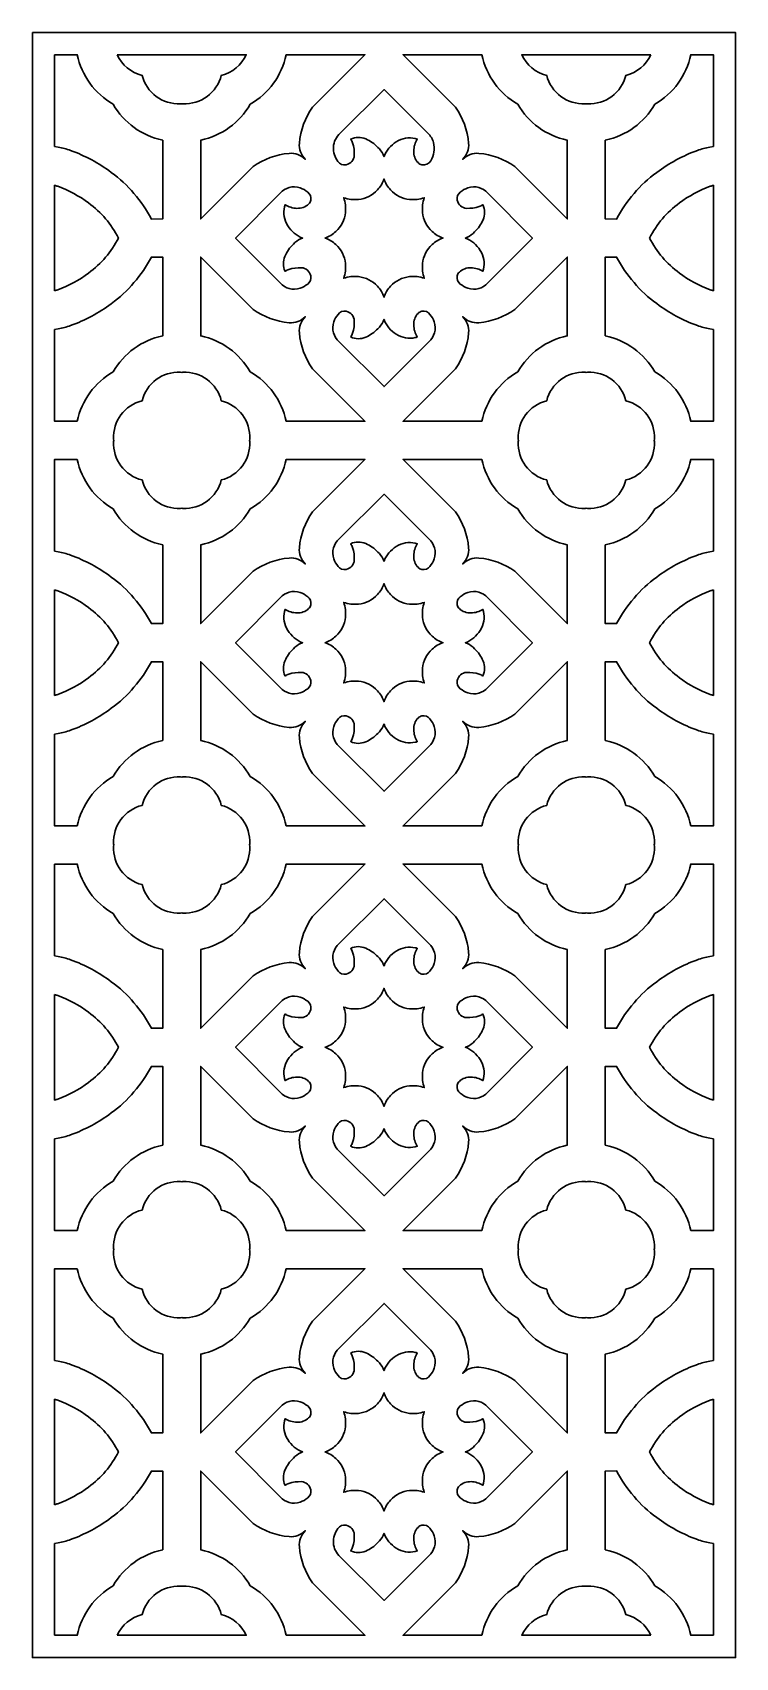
# Model space of a CAD drawing. Header units: centimetres. Extents: x 9.1 to 16.4, y -7.8 to 9.
import ezdxf

# ---------------------------------------------------------------- set-up
doc = ezdxf.new("R2010")
doc.units = ezdxf.units.CM
doc.header["$MEASUREMENT"] = 0
doc.layers.add('layer 1', color=7, linetype='Continuous')

msp = doc.modelspace()

# ---------------------------------------------------------------- linework, layer by layer
at = {"layer": 'layer 1', "color": 250, "lineweight": 30}
for points, knots in [([(9.09675, 9.00077), (9.09675, 9.00077), (16.35165, 9.00077), (16.35165, 9.00077), (16.35165, 9.00077), (16.35165, 9.00077), (16.35165, -7.7675), (16.35165, -7.7675), (16.35165, -7.7675), (16.35165, -7.7675), (9.09675, -7.7675), (9.09675, -7.7675), (9.09675, -7.7675), (9.09675, -7.7675), (9.09675, 9.00077), (9.09675, 9.00077)], [0, 0, 0, 0, 0.2, 0.2, 0.2, 0.2, 0.4, 0.4, 0.4, 0.4, 0.6, 0.6, 0.6, 0.6, 1, 1, 1, 1]), ([(9.32513, 8.77137), (9.32513, 8.77137), (9.32513, 7.82498), (9.32513, 7.82498), (9.32513, 7.82498), (9.32513, 7.82498), (9.36125, 7.81824), (9.36125, 7.81824), (9.36125, 7.81824), (9.40495, 7.81005), (9.44795, 7.79854), (9.48986, 7.78379), (9.48986, 7.78379), (9.63988, 7.72899), (9.7812, 7.65275), (9.90937, 7.55746), (9.90937, 7.55746), (10.08214, 7.43038), (10.22401, 7.26583), (10.32429, 7.07623), (10.32429, 7.07623), (10.32429, 7.07623), (10.44008, 7.0763), (10.44008, 7.0763), (10.44008, 7.0763), (10.44008, 7.0763), (10.44008, 7.88935), (10.44008, 7.88935), (10.44008, 7.88935), (10.22517, 7.93552), (10.03951, 8.07018), (9.92878, 8.26007), (9.92878, 8.26007), (9.73885, 8.37076), (9.60427, 8.55646), (9.55806, 8.77137), (9.55806, 8.77137), (9.55806, 8.77137), (9.32513, 8.77137), (9.32513, 8.77137)], [0, 0, 0, 0, 0.09090909, 0.09090909, 0.09090909, 0.09090909, 0.18181818, 0.18181818, 0.18181818, 0.18181818, 0.27272727, 0.27272727, 0.27272727, 0.27272727, 0.36363636, 0.36363636, 0.36363636, 0.36363636, 0.45454545, 0.45454545, 0.45454545, 0.45454545, 0.54545455, 0.54545455, 0.54545455, 0.54545455, 0.63636364, 0.63636364, 0.63636364, 0.63636364, 0.72727273, 0.72727273, 0.72727273, 0.72727273, 0.81818182, 0.81818182, 0.81818182, 0.81818182, 1, 1, 1, 1]), ([(9.96949, 8.77137), (10.01922, 8.66534), (10.11382, 8.58731), (10.22739, 8.55869), (10.22739, 8.55869), (10.27291, 8.37844), (10.43935, 8.25563), (10.62498, 8.26564), (10.62498, 8.26564), (10.62498, 8.26564), (10.63645, 8.26629), (10.63645, 8.26629), (10.63645, 8.26629), (10.63645, 8.26629), (10.64792, 8.26564), (10.64792, 8.26564), (10.64792, 8.26564), (10.83355, 8.25577), (11.00014, 8.37841), (11.04547, 8.55869), (11.04547, 8.55869), (11.15918, 8.5869), (11.25386, 8.66508), (11.30305, 8.77137), (11.30305, 8.77137), (11.30305, 8.77137), (9.96949, 8.77137), (9.96949, 8.77137)], [0, 0, 0, 0, 0.125, 0.125, 0.125, 0.125, 0.25, 0.25, 0.25, 0.25, 0.375, 0.375, 0.375, 0.375, 0.5, 0.5, 0.5, 0.5, 0.625, 0.625, 0.625, 0.625, 0.75, 0.75, 0.75, 0.75, 1, 1, 1, 1]), ([(11.98724, 8.23076), (11.9099, 8.12083), (11.86278, 7.99255), (11.85062, 7.85869), (11.85062, 7.85869), (11.84501, 7.79698), (11.86737, 7.73602), (11.91157, 7.69258), (11.91157, 7.69258), (11.86813, 7.73682), (11.80718, 7.75922), (11.74546, 7.75357), (11.74546, 7.75357), (11.61157, 7.74137), (11.48333, 7.69426), (11.3734, 7.61692), (11.3734, 7.61692), (11.3734, 7.61692), (10.83278, 7.0763), (10.83278, 7.0763), (10.83278, 7.0763), (10.83278, 7.0763), (10.83278, 7.88935), (10.83278, 7.88935), (10.83278, 7.88935), (11.04784, 7.9356), (11.23336, 8.07003), (11.34412, 8.26007), (11.34412, 8.26007), (11.53412, 8.37087), (11.66863, 8.55632), (11.7148, 8.77137), (11.7148, 8.77137), (11.7148, 8.77137), (12.52785, 8.77137), (12.52785, 8.77137), (12.52785, 8.77137), (12.52785, 8.77137), (11.98724, 8.23076), (11.98724, 8.23076)], [0, 0, 0, 0, 0.09090909, 0.09090909, 0.09090909, 0.09090909, 0.18181818, 0.18181818, 0.18181818, 0.18181818, 0.27272727, 0.27272727, 0.27272727, 0.27272727, 0.36363636, 0.36363636, 0.36363636, 0.36363636, 0.45454545, 0.45454545, 0.45454545, 0.45454545, 0.54545455, 0.54545455, 0.54545455, 0.54545455, 0.63636364, 0.63636364, 0.63636364, 0.63636364, 0.72727273, 0.72727273, 0.72727273, 0.72727273, 0.81818182, 0.81818182, 0.81818182, 0.81818182, 1, 1, 1, 1]), ([(14.07497, 7.61692), (14.07497, 7.61692), (14.61559, 7.0763), (14.61559, 7.0763), (14.61559, 7.0763), (14.61559, 7.0763), (14.61559, 7.88935), (14.61559, 7.88935), (14.61559, 7.88935), (14.40064, 7.93552), (14.21498, 8.07021), (14.10425, 8.26014), (14.10425, 8.26014), (13.91432, 8.3708), (13.77978, 8.5565), (13.73357, 8.77137), (13.73357, 8.77137), (13.73357, 8.77137), (12.92056, 8.77137), (12.92056, 8.77137), (12.92056, 8.77137), (12.92056, 8.77137), (13.46113, 8.23076), (13.46113, 8.23076), (13.46113, 8.23076), (13.53847, 8.12086), (13.58559, 7.99251), (13.59775, 7.85869), (13.59775, 7.85869), (13.60336, 7.79701), (13.58097, 7.73602), (13.5368, 7.69258), (13.5368, 7.69258), (13.5802, 7.73679), (13.64123, 7.75918), (13.70291, 7.75354), (13.70291, 7.75354), (13.83673, 7.74137), (13.96508, 7.69422), (14.07497, 7.61692)], [0, 0, 0, 0, 0.09090909, 0.09090909, 0.09090909, 0.09090909, 0.18181818, 0.18181818, 0.18181818, 0.18181818, 0.27272727, 0.27272727, 0.27272727, 0.27272727, 0.36363636, 0.36363636, 0.36363636, 0.36363636, 0.45454545, 0.45454545, 0.45454545, 0.45454545, 0.54545455, 0.54545455, 0.54545455, 0.54545455, 0.63636364, 0.63636364, 0.63636364, 0.63636364, 0.72727273, 0.72727273, 0.72727273, 0.72727273, 0.81818182, 0.81818182, 0.81818182, 0.81818182, 1, 1, 1, 1]), ([(15.47889, 8.77137), (15.42922, 8.66541), (15.33444, 8.58731), (15.22098, 8.55869), (15.22098, 8.55869), (15.17564, 8.37859), (15.00884, 8.25577), (14.82339, 8.26564), (14.82339, 8.26564), (14.82339, 8.26564), (14.81196, 8.26629), (14.81196, 8.26629), (14.81196, 8.26629), (14.81196, 8.26629), (14.80045, 8.26564), (14.80045, 8.26564), (14.80045, 8.26564), (14.615, 8.25563), (14.44834, 8.37863), (14.4029, 8.55872), (14.4029, 8.55872), (14.28926, 8.58687), (14.19451, 8.66515), (14.14532, 8.77137), (14.14532, 8.77137), (14.14532, 8.77137), (15.47889, 8.77137), (15.47889, 8.77137)], [0, 0, 0, 0, 0.125, 0.125, 0.125, 0.125, 0.25, 0.25, 0.25, 0.25, 0.375, 0.375, 0.375, 0.375, 0.5, 0.5, 0.5, 0.5, 0.625, 0.625, 0.625, 0.625, 0.75, 0.75, 0.75, 0.75, 1, 1, 1, 1]), ([(16.08715, 7.81824), (16.04346, 7.81008), (16.00046, 7.79854), (15.95851, 7.78379), (15.95851, 7.78379), (15.80838, 7.72889), (15.66699, 7.6526), (15.53871, 7.55724), (15.53871, 7.55724), (15.36597, 7.43019), (15.22425, 7.26579), (15.12408, 7.07619), (15.12408, 7.07619), (15.12408, 7.07619), (15.00829, 7.0763), (15.00829, 7.0763), (15.00829, 7.0763), (15.00829, 7.0763), (15.00829, 7.88935), (15.00829, 7.88935), (15.00829, 7.88935), (15.22334, 7.9356), (15.4089, 8.07007), (15.51963, 8.26014), (15.51963, 8.26014), (15.70963, 8.37091), (15.84414, 8.55639), (15.89031, 8.77141), (15.89031, 8.77141), (15.89031, 8.77141), (16.12324, 8.77137), (16.12324, 8.77137), (16.12324, 8.77137), (16.12324, 8.77137), (16.12324, 7.82498), (16.12324, 7.82498), (16.12324, 7.82498), (16.12324, 7.82498), (16.08715, 7.81824), (16.08715, 7.81824)], [0, 0, 0, 0, 0.09090909, 0.09090909, 0.09090909, 0.09090909, 0.18181818, 0.18181818, 0.18181818, 0.18181818, 0.27272727, 0.27272727, 0.27272727, 0.27272727, 0.36363636, 0.36363636, 0.36363636, 0.36363636, 0.45454545, 0.45454545, 0.45454545, 0.45454545, 0.54545455, 0.54545455, 0.54545455, 0.54545455, 0.63636364, 0.63636364, 0.63636364, 0.63636364, 0.72727273, 0.72727273, 0.72727273, 0.72727273, 0.81818182, 0.81818182, 0.81818182, 0.81818182, 1, 1, 1, 1]), ([(13.17592, 7.96065), (13.17592, 7.96065), (12.72422, 8.41238), (12.72422, 8.41238), (12.72422, 8.41238), (12.72422, 8.41238), (12.27253, 7.96065), (12.27253, 7.96065), (12.27253, 7.96065), (12.23047, 7.9254), (12.20513, 7.87413), (12.20269, 7.8193), (12.20269, 7.8193), (12.20029, 7.76522), (12.2166, 7.71199), (12.2489, 7.66855), (12.2489, 7.66855), (12.26845, 7.64222), (12.30137, 7.62952), (12.33355, 7.63585), (12.33355, 7.63585), (12.38085, 7.64481), (12.41577, 7.68512), (12.41781, 7.73322), (12.41781, 7.73322), (12.41967, 7.77651), (12.41352, 7.8197), (12.39968, 7.86073), (12.39968, 7.86073), (12.39491, 7.87475), (12.38868, 7.88823), (12.381, 7.9009), (12.381, 7.9009), (12.42957, 7.92406), (12.48587, 7.92475), (12.53502, 7.90283), (12.53502, 7.90283), (12.58229, 7.88174), (12.62533, 7.85218), (12.66196, 7.81562), (12.66196, 7.81562), (12.6838, 7.79381), (12.70183, 7.76847), (12.7153, 7.74068), (12.7153, 7.74068), (12.71858, 7.73395), (12.72153, 7.7271), (12.72422, 7.72011), (12.72422, 7.72011), (12.74851, 7.78369), (12.79319, 7.8375), (12.85119, 7.87315), (12.85119, 7.87315), (12.90974, 7.90913), (12.97976, 7.92147), (13.04705, 7.90771), (13.04705, 7.90771), (13.05408, 7.90629), (13.06093, 7.90399), (13.06741, 7.9009), (13.06741, 7.9009), (13.04494, 7.86372), (13.03227, 7.82145), (13.0306, 7.77804), (13.0306, 7.77804), (13.02885, 7.73358), (13.04491, 7.69032), (13.07516, 7.65777), (13.07516, 7.65777), (13.08572, 7.64641), (13.09963, 7.63873), (13.11485, 7.63585), (13.11485, 7.63585), (13.15068, 7.62879), (13.18706, 7.64492), (13.20585, 7.67623), (13.20585, 7.67623), (13.23975, 7.73274), (13.25031, 7.80025), (13.2352, 7.86441), (13.2352, 7.86441), (13.22631, 7.90206), (13.20556, 7.93582), (13.17592, 7.96065)], [0, 0, 0, 0, 0.04545455, 0.04545455, 0.04545455, 0.04545455, 0.09090909, 0.09090909, 0.09090909, 0.09090909, 0.13636364, 0.13636364, 0.13636364, 0.13636364, 0.18181818, 0.18181818, 0.18181818, 0.18181818, 0.22727273, 0.22727273, 0.22727273, 0.22727273, 0.27272727, 0.27272727, 0.27272727, 0.27272727, 0.31818182, 0.31818182, 0.31818182, 0.31818182, 0.36363636, 0.36363636, 0.36363636, 0.36363636, 0.40909091, 0.40909091, 0.40909091, 0.40909091, 0.45454545, 0.45454545, 0.45454545, 0.45454545, 0.5, 0.5, 0.5, 0.5, 0.54545455, 0.54545455, 0.54545455, 0.54545455, 0.59090909, 0.59090909, 0.59090909, 0.59090909, 0.63636364, 0.63636364, 0.63636364, 0.63636364, 0.68181818, 0.68181818, 0.68181818, 0.68181818, 0.72727273, 0.72727273, 0.72727273, 0.72727273, 0.77272727, 0.77272727, 0.77272727, 0.77272727, 0.81818182, 0.81818182, 0.81818182, 0.81818182, 0.86363636, 0.86363636, 0.86363636, 0.86363636, 0.90909091, 0.90909091, 0.90909091, 0.90909091, 1, 1, 1, 1]), ([(9.32513, 6.3359), (9.32513, 6.3359), (9.32513, 6.87997), (9.32513, 6.87997), (9.32513, 6.87997), (9.32513, 6.87997), (9.32513, 7.424), (9.32513, 7.424), (9.32513, 7.424), (9.33602, 7.42106), (9.3468, 7.41774), (9.35743, 7.41406), (9.35743, 7.41406), (9.47133, 7.37219), (9.57864, 7.31411), (9.676, 7.24162), (9.676, 7.24162), (9.8053, 7.14669), (9.91072, 7.02281), (9.98376, 6.88), (9.98376, 6.88), (9.91075, 6.73712), (9.8053, 6.61325), (9.676, 6.51828), (9.676, 6.51828), (9.57864, 6.44579), (9.47133, 6.38771), (9.35743, 6.34584), (9.35743, 6.34584), (9.3468, 6.34216), (9.33602, 6.33885), (9.32513, 6.3359)], [0, 0, 0, 0, 0.11111111, 0.11111111, 0.11111111, 0.11111111, 0.22222222, 0.22222222, 0.22222222, 0.22222222, 0.33333333, 0.33333333, 0.33333333, 0.33333333, 0.44444444, 0.44444444, 0.44444444, 0.44444444, 0.55555556, 0.55555556, 0.55555556, 0.55555556, 0.66666667, 0.66666667, 0.66666667, 0.66666667, 0.77777778, 0.77777778, 0.77777778, 0.77777778, 1, 1, 1, 1]), ([(11.65363, 6.41815), (11.70348, 6.35876), (11.78482, 6.33651), (11.8579, 6.3624), (11.8579, 6.3624), (11.88627, 6.37245), (11.91288, 6.38691), (11.93673, 6.4053), (11.93673, 6.4053), (11.96233, 6.42503), (11.97457, 6.45755), (11.9683, 6.4893), (11.9683, 6.4893), (11.95938, 6.5366), (11.91907, 6.57152), (11.87094, 6.57356), (11.87094, 6.57356), (11.82768, 6.57542), (11.78446, 6.56926), (11.74346, 6.55539), (11.74346, 6.55539), (11.7294, 6.55066), (11.71593, 6.54443), (11.70326, 6.53675), (11.70326, 6.53675), (11.68014, 6.58532), (11.67944, 6.64161), (11.70136, 6.69077), (11.70136, 6.69077), (11.72245, 6.73803), (11.75201, 6.78107), (11.78857, 6.8177), (11.78857, 6.8177), (11.81038, 6.83955), (11.83573, 6.85757), (11.86351, 6.87105), (11.86351, 6.87105), (11.87021, 6.87429), (11.87709, 6.87727), (11.88408, 6.87997), (11.88408, 6.87997), (11.82054, 6.9044), (11.76676, 6.94904), (11.73108, 7.00701), (11.73108, 7.00701), (11.69506, 7.06549), (11.68268, 7.13555), (11.69645, 7.20284), (11.69645, 7.20284), (11.69787, 7.20986), (11.70016, 7.21667), (11.70326, 7.22315), (11.70326, 7.22315), (11.74047, 7.20069), (11.78271, 7.18802), (11.82615, 7.18634), (11.82615, 7.18634), (11.87057, 7.18459), (11.91387, 7.20065), (11.94642, 7.23095), (11.94642, 7.23095), (11.95778, 7.24151), (11.96546, 7.25542), (11.9683, 7.27064), (11.9683, 7.27064), (11.97457, 7.30239), (11.96233, 7.3349), (11.93673, 7.35464), (11.93673, 7.35464), (11.91288, 7.37299), (11.88627, 7.38748), (11.8579, 7.39753), (11.8579, 7.39753), (11.78482, 7.42335), (11.70344, 7.40121), (11.65363, 7.34179), (11.65363, 7.34179), (11.65363, 7.34179), (11.19181, 6.87997), (11.19181, 6.87997), (11.19181, 6.87997), (11.19181, 6.87997), (11.65363, 6.41815), (11.65363, 6.41815)], [0, 0, 0, 0, 0.04545455, 0.04545455, 0.04545455, 0.04545455, 0.09090909, 0.09090909, 0.09090909, 0.09090909, 0.13636364, 0.13636364, 0.13636364, 0.13636364, 0.18181818, 0.18181818, 0.18181818, 0.18181818, 0.22727273, 0.22727273, 0.22727273, 0.22727273, 0.27272727, 0.27272727, 0.27272727, 0.27272727, 0.31818182, 0.31818182, 0.31818182, 0.31818182, 0.36363636, 0.36363636, 0.36363636, 0.36363636, 0.40909091, 0.40909091, 0.40909091, 0.40909091, 0.45454545, 0.45454545, 0.45454545, 0.45454545, 0.5, 0.5, 0.5, 0.5, 0.54545455, 0.54545455, 0.54545455, 0.54545455, 0.59090909, 0.59090909, 0.59090909, 0.59090909, 0.63636364, 0.63636364, 0.63636364, 0.63636364, 0.68181818, 0.68181818, 0.68181818, 0.68181818, 0.72727273, 0.72727273, 0.72727273, 0.72727273, 0.77272727, 0.77272727, 0.77272727, 0.77272727, 0.81818182, 0.81818182, 0.81818182, 0.81818182, 0.86363636, 0.86363636, 0.86363636, 0.86363636, 0.90909091, 0.90909091, 0.90909091, 0.90909091, 1, 1, 1, 1]), ([(12.11381, 6.87997), (12.15575, 6.89417), (12.19442, 6.91671), (12.22745, 6.94624), (12.22745, 6.94624), (12.28272, 6.99845), (12.31771, 7.06847), (12.32634, 7.14403), (12.32634, 7.14403), (12.33144, 7.19526), (12.32536, 7.247), (12.30854, 7.29565), (12.30854, 7.29565), (12.35719, 7.27883), (12.40889, 7.27271), (12.46012, 7.27781), (12.46012, 7.27781), (12.53568, 7.28648), (12.6057, 7.32147), (12.65795, 7.37671), (12.65795, 7.37671), (12.68745, 7.40977), (12.70998, 7.4484), (12.72422, 7.49035), (12.72422, 7.49035), (12.73842, 7.4484), (12.76096, 7.40977), (12.79049, 7.37671), (12.79049, 7.37671), (12.84274, 7.32147), (12.91273, 7.28644), (12.98828, 7.27781), (12.98828, 7.27781), (13.03952, 7.27271), (13.09126, 7.27883), (13.1399, 7.29565), (13.1399, 7.29565), (13.12305, 7.247), (13.11697, 7.19526), (13.12206, 7.14403), (13.12206, 7.14403), (13.13069, 7.06847), (13.16572, 6.99845), (13.22092, 6.94624), (13.22092, 6.94624), (13.25398, 6.91671), (13.29262, 6.89417), (13.33457, 6.87997), (13.33457, 6.87997), (13.29262, 6.86573), (13.25398, 6.84319), (13.22092, 6.8137), (13.22092, 6.8137), (13.16572, 6.76145), (13.13069, 6.69143), (13.12206, 6.61587), (13.12206, 6.61587), (13.11697, 6.56464), (13.12305, 6.5129), (13.1399, 6.46425), (13.1399, 6.46425), (13.09126, 6.48111), (13.03952, 6.48719), (12.98828, 6.48209), (12.98828, 6.48209), (12.91273, 6.47346), (12.84271, 6.43847), (12.79049, 6.3832), (12.79049, 6.3832), (12.76096, 6.35017), (12.73842, 6.3115), (12.72422, 6.26955), (12.72422, 6.26955), (12.70998, 6.3115), (12.68745, 6.35017), (12.65795, 6.3832), (12.65795, 6.3832), (12.6057, 6.43843), (12.53568, 6.47346), (12.46012, 6.48209), (12.46012, 6.48209), (12.40889, 6.48719), (12.35719, 6.48111), (12.30854, 6.46425), (12.30854, 6.46425), (12.32536, 6.51293), (12.33144, 6.56464), (12.32634, 6.61587), (12.32634, 6.61587), (12.31771, 6.69143), (12.28272, 6.76148), (12.22745, 6.8137), (12.22745, 6.8137), (12.19439, 6.84319), (12.15575, 6.86573), (12.11381, 6.87997)], [0, 0, 0, 0, 0.04, 0.04, 0.04, 0.04, 0.08, 0.08, 0.08, 0.08, 0.12, 0.12, 0.12, 0.12, 0.16, 0.16, 0.16, 0.16, 0.2, 0.2, 0.2, 0.2, 0.24, 0.24, 0.24, 0.24, 0.28, 0.28, 0.28, 0.28, 0.32, 0.32, 0.32, 0.32, 0.36, 0.36, 0.36, 0.36, 0.4, 0.4, 0.4, 0.4, 0.44, 0.44, 0.44, 0.44, 0.48, 0.48, 0.48, 0.48, 0.52, 0.52, 0.52, 0.52, 0.56, 0.56, 0.56, 0.56, 0.6, 0.6, 0.6, 0.6, 0.64, 0.64, 0.64, 0.64, 0.68, 0.68, 0.68, 0.68, 0.72, 0.72, 0.72, 0.72, 0.76, 0.76, 0.76, 0.76, 0.8, 0.8, 0.8, 0.8, 0.84, 0.84, 0.84, 0.84, 0.88, 0.88, 0.88, 0.88, 0.92, 0.92, 0.92, 0.92, 1, 1, 1, 1]), ([(13.79474, 7.34179), (13.74493, 7.40117), (13.66355, 7.42342), (13.59047, 7.39753), (13.59047, 7.39753), (13.56211, 7.38748), (13.53552, 7.37299), (13.51167, 7.35464), (13.51167, 7.35464), (13.48604, 7.33487), (13.47381, 7.30239), (13.48007, 7.27064), (13.48007, 7.27064), (13.48903, 7.22334), (13.52933, 7.18842), (13.57744, 7.18634), (13.57744, 7.18634), (13.62069, 7.18448), (13.66391, 7.19064), (13.70495, 7.20451), (13.70495, 7.20451), (13.71897, 7.20924), (13.73244, 7.21551), (13.74511, 7.22315), (13.74511, 7.22315), (13.76827, 7.17458), (13.76896, 7.11829), (13.74704, 7.06917), (13.74704, 7.06917), (13.72596, 7.02187), (13.69639, 6.97886), (13.6598, 6.94223), (13.6598, 6.94223), (13.63799, 6.92039), (13.61265, 6.90233), (13.5849, 6.88885), (13.5849, 6.88885), (13.57816, 6.88561), (13.57128, 6.88263), (13.56429, 6.87997), (13.56429, 6.87997), (13.62787, 6.85557), (13.68165, 6.81089), (13.71733, 6.75293), (13.71733, 6.75293), (13.75334, 6.69445), (13.76572, 6.62435), (13.75192, 6.55706), (13.75192, 6.55706), (13.75047, 6.55004), (13.74821, 6.54323), (13.74511, 6.53675), (13.74511, 6.53675), (13.7079, 6.55921), (13.66566, 6.57188), (13.62222, 6.57356), (13.62222, 6.57356), (13.5778, 6.57531), (13.53454, 6.55929), (13.50195, 6.52899), (13.50195, 6.52899), (13.49063, 6.51843), (13.48295, 6.50452), (13.48007, 6.4893), (13.48007, 6.4893), (13.47381, 6.45755), (13.48604, 6.42503), (13.51167, 6.4053), (13.51167, 6.4053), (13.53549, 6.38691), (13.56211, 6.37245), (13.59047, 6.3624), (13.59047, 6.3624), (13.66359, 6.33655), (13.74497, 6.35873), (13.79474, 6.41815), (13.79474, 6.41815), (13.79474, 6.41815), (14.25656, 6.87997), (14.25656, 6.87997), (14.25656, 6.87997), (14.25656, 6.87997), (13.79474, 7.34179), (13.79474, 7.34179)], [0, 0, 0, 0, 0.04545455, 0.04545455, 0.04545455, 0.04545455, 0.09090909, 0.09090909, 0.09090909, 0.09090909, 0.13636364, 0.13636364, 0.13636364, 0.13636364, 0.18181818, 0.18181818, 0.18181818, 0.18181818, 0.22727273, 0.22727273, 0.22727273, 0.22727273, 0.27272727, 0.27272727, 0.27272727, 0.27272727, 0.31818182, 0.31818182, 0.31818182, 0.31818182, 0.36363636, 0.36363636, 0.36363636, 0.36363636, 0.40909091, 0.40909091, 0.40909091, 0.40909091, 0.45454545, 0.45454545, 0.45454545, 0.45454545, 0.5, 0.5, 0.5, 0.5, 0.54545455, 0.54545455, 0.54545455, 0.54545455, 0.59090909, 0.59090909, 0.59090909, 0.59090909, 0.63636364, 0.63636364, 0.63636364, 0.63636364, 0.68181818, 0.68181818, 0.68181818, 0.68181818, 0.72727273, 0.72727273, 0.72727273, 0.72727273, 0.77272727, 0.77272727, 0.77272727, 0.77272727, 0.81818182, 0.81818182, 0.81818182, 0.81818182, 0.86363636, 0.86363636, 0.86363636, 0.86363636, 0.90909091, 0.90909091, 0.90909091, 0.90909091, 1, 1, 1, 1]), ([(15.46461, 6.88), (15.53766, 6.73709), (15.64303, 6.61325), (15.77241, 6.51828), (15.77241, 6.51828), (15.86974, 6.44579), (15.97701, 6.38771), (16.0909, 6.34587), (16.0909, 6.34587), (16.10157, 6.34216), (16.11235, 6.33885), (16.12324, 6.3359), (16.12324, 6.3359), (16.12324, 6.3359), (16.12324, 6.87997), (16.12324, 6.87997), (16.12324, 6.87997), (16.12324, 6.87997), (16.12324, 7.424), (16.12324, 7.424), (16.12324, 7.424), (16.11235, 7.42106), (16.10157, 7.41774), (16.0909, 7.41406), (16.0909, 7.41406), (15.97701, 7.37219), (15.86974, 7.31411), (15.77241, 7.24162), (15.77241, 7.24162), (15.64303, 7.14665), (15.53766, 7.02285), (15.46461, 6.87993)], [0, 0, 0, 0, 0.11111111, 0.11111111, 0.11111111, 0.11111111, 0.22222222, 0.22222222, 0.22222222, 0.22222222, 0.33333333, 0.33333333, 0.33333333, 0.33333333, 0.44444444, 0.44444444, 0.44444444, 0.44444444, 0.55555556, 0.55555556, 0.55555556, 0.55555556, 0.66666667, 0.66666667, 0.66666667, 0.66666667, 0.77777778, 0.77777778, 0.77777778, 0.77777778, 1, 1, 1, 1]), ([(9.55806, 4.98853), (9.55806, 4.98853), (9.32513, 4.98853), (9.32513, 4.98853), (9.32513, 4.98853), (9.32513, 4.98853), (9.32513, 5.93492), (9.32513, 5.93492), (9.32513, 5.93492), (9.32513, 5.93492), (9.36125, 5.9417), (9.36125, 5.9417), (9.36125, 5.9417), (9.40495, 5.94985), (9.44792, 5.9614), (9.48986, 5.97614), (9.48986, 5.97614), (9.63988, 6.03094), (9.78116, 6.10715), (9.90937, 6.20248), (9.90937, 6.20248), (10.08218, 6.3296), (10.22401, 6.49403), (10.32429, 6.68371), (10.32429, 6.68371), (10.32429, 6.68371), (10.44008, 6.6836), (10.44008, 6.6836), (10.44008, 6.6836), (10.44008, 6.6836), (10.44008, 5.87055), (10.44008, 5.87055), (10.44008, 5.87055), (10.22506, 5.82434), (10.03951, 5.68987), (9.92878, 5.49983), (9.92878, 5.49983), (9.73878, 5.38907), (9.60423, 5.20358), (9.55806, 4.98853)], [0, 0, 0, 0, 0.09090909, 0.09090909, 0.09090909, 0.09090909, 0.18181818, 0.18181818, 0.18181818, 0.18181818, 0.27272727, 0.27272727, 0.27272727, 0.27272727, 0.36363636, 0.36363636, 0.36363636, 0.36363636, 0.45454545, 0.45454545, 0.45454545, 0.45454545, 0.54545455, 0.54545455, 0.54545455, 0.54545455, 0.63636364, 0.63636364, 0.63636364, 0.63636364, 0.72727273, 0.72727273, 0.72727273, 0.72727273, 0.81818182, 0.81818182, 0.81818182, 0.81818182, 1, 1, 1, 1]), ([(11.3734, 6.14302), (11.3734, 6.14302), (10.83278, 6.6836), (10.83278, 6.6836), (10.83278, 6.6836), (10.83278, 6.6836), (10.83278, 5.87055), (10.83278, 5.87055), (10.83278, 5.87055), (11.04773, 5.82438), (11.23339, 5.68972), (11.34412, 5.49983), (11.34412, 5.49983), (11.53405, 5.38914), (11.66863, 5.20344), (11.7148, 4.98853), (11.7148, 4.98853), (11.7148, 4.98853), (12.52785, 4.98853), (12.52785, 4.98853), (12.52785, 4.98853), (12.52785, 4.98853), (11.98724, 5.52914), (11.98724, 5.52914), (11.98724, 5.52914), (11.9099, 5.63907), (11.86278, 5.76739), (11.85062, 5.90124), (11.85062, 5.90124), (11.84501, 5.96292), (11.8674, 6.02392), (11.91157, 6.06732), (11.91157, 6.06732), (11.86817, 6.02311), (11.80714, 6.00072), (11.74546, 6.00633), (11.74546, 6.00633), (11.61161, 6.01853), (11.48329, 6.06568), (11.3734, 6.14302)], [0, 0, 0, 0, 0.09090909, 0.09090909, 0.09090909, 0.09090909, 0.18181818, 0.18181818, 0.18181818, 0.18181818, 0.27272727, 0.27272727, 0.27272727, 0.27272727, 0.36363636, 0.36363636, 0.36363636, 0.36363636, 0.45454545, 0.45454545, 0.45454545, 0.45454545, 0.54545455, 0.54545455, 0.54545455, 0.54545455, 0.63636364, 0.63636364, 0.63636364, 0.63636364, 0.72727273, 0.72727273, 0.72727273, 0.72727273, 0.81818182, 0.81818182, 0.81818182, 0.81818182, 1, 1, 1, 1]), ([(14.07497, 6.14302), (14.07497, 6.14302), (14.61559, 6.6836), (14.61559, 6.6836), (14.61559, 6.6836), (14.61559, 6.6836), (14.61559, 5.87055), (14.61559, 5.87055), (14.61559, 5.87055), (14.40054, 5.8243), (14.21498, 5.68983), (14.10425, 5.4998), (14.10425, 5.4998), (13.91425, 5.38903), (13.77974, 5.20355), (13.73357, 4.98853), (13.73357, 4.98853), (13.73357, 4.98853), (12.92056, 4.98853), (12.92056, 4.98853), (12.92056, 4.98853), (12.92056, 4.98853), (13.46113, 5.52914), (13.46113, 5.52914), (13.46113, 5.52914), (13.53847, 5.63907), (13.58559, 5.76735), (13.59775, 5.90124), (13.59775, 5.90124), (13.60336, 5.96296), (13.581, 6.02388), (13.5368, 6.06732), (13.5368, 6.06732), (13.58024, 6.02311), (13.64119, 6.00076), (13.70291, 6.00636), (13.70291, 6.00636), (13.83676, 6.01856), (13.96504, 6.06564), (14.07497, 6.14302)], [0, 0, 0, 0, 0.09090909, 0.09090909, 0.09090909, 0.09090909, 0.18181818, 0.18181818, 0.18181818, 0.18181818, 0.27272727, 0.27272727, 0.27272727, 0.27272727, 0.36363636, 0.36363636, 0.36363636, 0.36363636, 0.45454545, 0.45454545, 0.45454545, 0.45454545, 0.54545455, 0.54545455, 0.54545455, 0.54545455, 0.63636364, 0.63636364, 0.63636364, 0.63636364, 0.72727273, 0.72727273, 0.72727273, 0.72727273, 0.81818182, 0.81818182, 0.81818182, 0.81818182, 1, 1, 1, 1]), ([(15.00829, 5.87055), (15.22324, 5.82438), (15.4089, 5.68969), (15.51963, 5.4998), (15.51963, 5.4998), (15.70956, 5.3891), (15.8441, 5.2034), (15.89031, 4.98853), (15.89031, 4.98853), (15.89031, 4.98853), (16.12324, 4.98853), (16.12324, 4.98853), (16.12324, 4.98853), (16.12324, 4.98853), (16.12324, 5.93492), (16.12324, 5.93492), (16.12324, 5.93492), (16.12324, 5.93492), (16.08715, 5.9417), (16.08715, 5.9417), (16.08715, 5.9417), (16.04346, 5.94985), (16.00042, 5.96136), (15.95851, 5.97614), (15.95851, 5.97614), (15.80838, 6.03098), (15.66699, 6.1073), (15.53871, 6.20266), (15.53871, 6.20266), (15.36604, 6.32967), (15.22425, 6.49418), (15.12408, 6.68371), (15.12408, 6.68371), (15.12408, 6.68371), (15.00829, 6.6836), (15.00829, 6.6836), (15.00829, 6.6836), (15.00829, 6.6836), (15.00829, 5.87055), (15.00829, 5.87055)], [0, 0, 0, 0, 0.09090909, 0.09090909, 0.09090909, 0.09090909, 0.18181818, 0.18181818, 0.18181818, 0.18181818, 0.27272727, 0.27272727, 0.27272727, 0.27272727, 0.36363636, 0.36363636, 0.36363636, 0.36363636, 0.45454545, 0.45454545, 0.45454545, 0.45454545, 0.54545455, 0.54545455, 0.54545455, 0.54545455, 0.63636364, 0.63636364, 0.63636364, 0.63636364, 0.72727273, 0.72727273, 0.72727273, 0.72727273, 0.81818182, 0.81818182, 0.81818182, 0.81818182, 1, 1, 1, 1]), ([(12.2624, 5.80937), (12.20302, 5.85911), (12.18084, 5.9406), (12.20666, 6.01365), (12.20666, 6.01365), (12.21671, 6.04201), (12.23116, 6.06863), (12.24955, 6.09248), (12.24955, 6.09248), (12.26929, 6.11808), (12.30184, 6.13031), (12.33355, 6.12409), (12.33355, 6.12409), (12.38082, 6.11513), (12.41574, 6.07475), (12.41781, 6.02668), (12.41781, 6.02668), (12.41967, 5.98342), (12.41352, 5.9402), (12.39968, 5.8992), (12.39968, 5.8992), (12.39491, 5.88515), (12.38868, 5.87168), (12.381, 5.859), (12.381, 5.859), (12.42961, 5.83588), (12.48587, 5.83515), (12.53502, 5.85707), (12.53502, 5.85707), (12.58229, 5.87819), (12.62529, 5.90772), (12.66196, 5.94432), (12.66196, 5.94432), (12.6838, 5.96613), (12.70183, 5.99144), (12.7153, 6.01922), (12.7153, 6.01922), (12.71858, 6.02595), (12.72153, 6.03284), (12.72422, 6.03979), (12.72422, 6.03979), (12.74858, 5.97621), (12.79319, 5.92243), (12.85119, 5.88671), (12.85119, 5.88671), (12.90974, 5.8507), (12.97976, 5.83836), (13.04709, 5.85219), (13.04709, 5.85219), (13.05408, 5.85365), (13.06093, 5.85595), (13.06741, 5.859), (13.06741, 5.859), (13.04494, 5.89618), (13.03227, 5.93849), (13.0306, 5.9819), (13.0306, 5.9819), (13.02885, 6.02632), (13.04491, 6.06961), (13.07516, 6.10217), (13.07516, 6.10217), (13.08572, 6.11349), (13.09963, 6.12117), (13.11485, 6.12405), (13.11485, 6.12405), (13.14657, 6.13031), (13.17912, 6.11804), (13.19886, 6.09248), (13.19886, 6.09248), (13.21721, 6.06863), (13.23166, 6.04201), (13.24171, 6.01365), (13.24171, 6.01365), (13.2676, 5.94064), (13.24532, 5.85919), (13.18604, 5.80937), (13.18604, 5.80937), (13.18604, 5.80937), (12.72422, 5.34756), (12.72422, 5.34756), (12.72422, 5.34756), (12.72422, 5.34756), (12.2624, 5.80937), (12.2624, 5.80937)], [0, 0, 0, 0, 0.04545455, 0.04545455, 0.04545455, 0.04545455, 0.09090909, 0.09090909, 0.09090909, 0.09090909, 0.13636364, 0.13636364, 0.13636364, 0.13636364, 0.18181818, 0.18181818, 0.18181818, 0.18181818, 0.22727273, 0.22727273, 0.22727273, 0.22727273, 0.27272727, 0.27272727, 0.27272727, 0.27272727, 0.31818182, 0.31818182, 0.31818182, 0.31818182, 0.36363636, 0.36363636, 0.36363636, 0.36363636, 0.40909091, 0.40909091, 0.40909091, 0.40909091, 0.45454545, 0.45454545, 0.45454545, 0.45454545, 0.5, 0.5, 0.5, 0.5, 0.54545455, 0.54545455, 0.54545455, 0.54545455, 0.59090909, 0.59090909, 0.59090909, 0.59090909, 0.63636364, 0.63636364, 0.63636364, 0.63636364, 0.68181818, 0.68181818, 0.68181818, 0.68181818, 0.72727273, 0.72727273, 0.72727273, 0.72727273, 0.77272727, 0.77272727, 0.77272727, 0.77272727, 0.81818182, 0.81818182, 0.81818182, 0.81818182, 0.86363636, 0.86363636, 0.86363636, 0.86363636, 0.90909091, 0.90909091, 0.90909091, 0.90909091, 1, 1, 1, 1]), ([(11.33855, 4.78073), (11.34853, 4.59528), (11.22553, 4.42862), (11.04547, 4.38314), (11.04547, 4.38314), (11.00017, 4.20304), (10.83337, 4.08023), (10.64792, 4.09009), (10.64792, 4.09009), (10.64792, 4.09009), (10.63645, 4.09075), (10.63645, 4.09075), (10.63645, 4.09075), (10.63645, 4.09075), (10.62498, 4.09009), (10.62498, 4.09009), (10.62498, 4.09009), (10.43953, 4.08008), (10.27284, 4.20308), (10.22739, 4.38314), (10.22739, 4.38314), (10.04726, 4.42847), (9.92448, 4.59528), (9.93435, 4.78073), (9.93435, 4.78073), (9.93435, 4.78073), (9.935, 4.7922), (9.935, 4.7922), (9.935, 4.7922), (9.935, 4.7922), (9.93435, 4.80367), (9.93435, 4.80367), (9.93435, 4.80367), (9.92433, 4.98911), (10.04733, 5.15574), (10.22739, 5.20122), (10.22739, 5.20122), (10.27269, 5.38135), (10.43953, 5.50413), (10.62498, 5.49426), (10.62498, 5.49426), (10.62498, 5.49426), (10.63645, 5.49361), (10.63645, 5.49361), (10.63645, 5.49361), (10.63645, 5.49361), (10.64792, 5.49426), (10.64792, 5.49426), (10.64792, 5.49426), (10.83337, 5.50427), (11.00003, 5.38127), (11.04547, 5.20122), (11.04547, 5.20122), (11.2256, 5.15592), (11.34838, 4.98911), (11.33855, 4.80367), (11.33855, 4.80367), (11.33855, 4.80367), (11.33786, 4.7922), (11.33786, 4.7922), (11.33786, 4.7922), (11.33786, 4.7922), (11.33855, 4.78073), (11.33855, 4.78073)], [0, 0, 0, 0, 0.05882353, 0.05882353, 0.05882353, 0.05882353, 0.11764706, 0.11764706, 0.11764706, 0.11764706, 0.17647059, 0.17647059, 0.17647059, 0.17647059, 0.23529412, 0.23529412, 0.23529412, 0.23529412, 0.29411765, 0.29411765, 0.29411765, 0.29411765, 0.35294118, 0.35294118, 0.35294118, 0.35294118, 0.41176471, 0.41176471, 0.41176471, 0.41176471, 0.47058824, 0.47058824, 0.47058824, 0.47058824, 0.52941176, 0.52941176, 0.52941176, 0.52941176, 0.58823529, 0.58823529, 0.58823529, 0.58823529, 0.64705882, 0.64705882, 0.64705882, 0.64705882, 0.70588235, 0.70588235, 0.70588235, 0.70588235, 0.76470588, 0.76470588, 0.76470588, 0.76470588, 0.82352941, 0.82352941, 0.82352941, 0.82352941, 0.88235294, 0.88235294, 0.88235294, 0.88235294, 1, 1, 1, 1]), ([(14.10982, 4.78065), (14.09999, 4.59502), (14.22262, 4.42851), (14.4029, 4.38318), (14.4029, 4.38318), (14.44838, 4.2029), (14.61482, 4.08004), (14.80045, 4.09009), (14.80045, 4.09009), (14.80045, 4.09009), (14.81196, 4.09075), (14.81196, 4.09075), (14.81196, 4.09075), (14.81196, 4.09075), (14.82339, 4.09009), (14.82339, 4.09009), (14.82339, 4.09009), (15.00906, 4.08023), (15.17561, 4.20286), (15.22098, 4.38314), (15.22098, 4.38314), (15.40122, 4.42862), (15.52407, 4.59506), (15.51406, 4.78073), (15.51406, 4.78073), (15.51406, 4.78073), (15.51337, 4.7922), (15.51337, 4.7922), (15.51337, 4.7922), (15.51337, 4.7922), (15.51406, 4.80367), (15.51406, 4.80367), (15.51406, 4.80367), (15.52393, 4.9893), (15.40126, 5.15588), (15.22098, 5.20122), (15.22098, 5.20122), (15.17546, 5.38149), (15.00906, 5.50431), (14.82339, 5.49426), (14.82339, 5.49426), (14.82339, 5.49426), (14.81196, 5.49361), (14.81196, 5.49361), (14.81196, 5.49361), (14.81196, 5.49361), (14.80045, 5.49426), (14.80045, 5.49426), (14.80045, 5.49426), (14.61482, 5.50413), (14.44824, 5.38149), (14.4029, 5.20118), (14.4029, 5.20118), (14.22266, 5.1557), (14.09984, 4.9893), (14.10982, 4.8037), (14.10982, 4.8037), (14.10982, 4.8037), (14.11051, 4.7922), (14.11051, 4.7922), (14.11051, 4.7922), (14.11051, 4.7922), (14.10982, 4.78065), (14.10982, 4.78065)], [0, 0, 0, 0, 0.05882353, 0.05882353, 0.05882353, 0.05882353, 0.11764706, 0.11764706, 0.11764706, 0.11764706, 0.17647059, 0.17647059, 0.17647059, 0.17647059, 0.23529412, 0.23529412, 0.23529412, 0.23529412, 0.29411765, 0.29411765, 0.29411765, 0.29411765, 0.35294118, 0.35294118, 0.35294118, 0.35294118, 0.41176471, 0.41176471, 0.41176471, 0.41176471, 0.47058824, 0.47058824, 0.47058824, 0.47058824, 0.52941176, 0.52941176, 0.52941176, 0.52941176, 0.58823529, 0.58823529, 0.58823529, 0.58823529, 0.64705882, 0.64705882, 0.64705882, 0.64705882, 0.70588235, 0.70588235, 0.70588235, 0.70588235, 0.76470588, 0.76470588, 0.76470588, 0.76470588, 0.82352941, 0.82352941, 0.82352941, 0.82352941, 0.88235294, 0.88235294, 0.88235294, 0.88235294, 1, 1, 1, 1]), ([(9.55806, 4.59586), (9.55806, 4.59586), (9.32513, 4.59582), (9.32513, 4.59582), (9.32513, 4.59582), (9.32513, 4.59582), (9.32513, 3.64947), (9.32513, 3.64947), (9.32513, 3.64947), (9.32513, 3.64947), (9.36125, 3.6427), (9.36125, 3.6427), (9.36125, 3.6427), (9.40491, 3.6345), (9.44792, 3.623), (9.48983, 3.60825), (9.48983, 3.60825), (9.63988, 3.55341), (9.78127, 3.47713), (9.90948, 3.38184), (9.90948, 3.38184), (10.08222, 3.2548), (10.22408, 3.09025), (10.32429, 2.90069), (10.32429, 2.90069), (10.32429, 2.90069), (10.44008, 2.90076), (10.44008, 2.90076), (10.44008, 2.90076), (10.44008, 2.90076), (10.44008, 3.71381), (10.44008, 3.71381), (10.44008, 3.71381), (10.22517, 3.75998), (10.03951, 3.89463), (9.92878, 4.08456), (9.92878, 4.08456), (9.73885, 4.19522), (9.60427, 4.38092), (9.55806, 4.59586)], [0, 0, 0, 0, 0.09090909, 0.09090909, 0.09090909, 0.09090909, 0.18181818, 0.18181818, 0.18181818, 0.18181818, 0.27272727, 0.27272727, 0.27272727, 0.27272727, 0.36363636, 0.36363636, 0.36363636, 0.36363636, 0.45454545, 0.45454545, 0.45454545, 0.45454545, 0.54545455, 0.54545455, 0.54545455, 0.54545455, 0.63636364, 0.63636364, 0.63636364, 0.63636364, 0.72727273, 0.72727273, 0.72727273, 0.72727273, 0.81818182, 0.81818182, 0.81818182, 0.81818182, 1, 1, 1, 1]), ([(11.3734, 3.44137), (11.3734, 3.44137), (10.83278, 2.90076), (10.83278, 2.90076), (10.83278, 2.90076), (10.83278, 2.90076), (10.83278, 3.71381), (10.83278, 3.71381), (10.83278, 3.71381), (11.04784, 3.76005), (11.23336, 3.89452), (11.34412, 4.08456), (11.34412, 4.08456), (11.53412, 4.19533), (11.66863, 4.38077), (11.7148, 4.59582), (11.7148, 4.59582), (11.7148, 4.59582), (12.52785, 4.59582), (12.52785, 4.59582), (12.52785, 4.59582), (12.52785, 4.59582), (11.98724, 4.05521), (11.98724, 4.05521), (11.98724, 4.05521), (11.9099, 3.94528), (11.86278, 3.81704), (11.85062, 3.68315), (11.85062, 3.68315), (11.84501, 3.62143), (11.86733, 3.56048), (11.91157, 3.51707), (11.91157, 3.51707), (11.86813, 3.56128), (11.80718, 3.58367), (11.74546, 3.57803), (11.74546, 3.57803), (11.61157, 3.56583), (11.48333, 3.51871), (11.3734, 3.44137)], [0, 0, 0, 0, 0.09090909, 0.09090909, 0.09090909, 0.09090909, 0.18181818, 0.18181818, 0.18181818, 0.18181818, 0.27272727, 0.27272727, 0.27272727, 0.27272727, 0.36363636, 0.36363636, 0.36363636, 0.36363636, 0.45454545, 0.45454545, 0.45454545, 0.45454545, 0.54545455, 0.54545455, 0.54545455, 0.54545455, 0.63636364, 0.63636364, 0.63636364, 0.63636364, 0.72727273, 0.72727273, 0.72727273, 0.72727273, 0.81818182, 0.81818182, 0.81818182, 0.81818182, 1, 1, 1, 1]), ([(13.73357, 4.59582), (13.73357, 4.59582), (12.92056, 4.59582), (12.92056, 4.59582), (12.92056, 4.59582), (12.92056, 4.59582), (13.46113, 4.05521), (13.46113, 4.05521), (13.46113, 4.05521), (13.53847, 3.94532), (13.58559, 3.81696), (13.59775, 3.68315), (13.59775, 3.68315), (13.6034, 3.62147), (13.581, 3.56048), (13.5368, 3.51707), (13.5368, 3.51707), (13.5802, 3.56124), (13.64123, 3.5836), (13.70291, 3.57799), (13.70291, 3.57799), (13.83673, 3.56583), (13.96508, 3.51868), (14.07497, 3.44137), (14.07497, 3.44137), (14.07497, 3.44137), (14.61559, 2.90076), (14.61559, 2.90076), (14.61559, 2.90076), (14.61559, 2.90076), (14.61559, 3.71381), (14.61559, 3.71381), (14.61559, 3.71381), (14.40064, 3.75998), (14.21494, 3.89467), (14.10425, 4.0846), (14.10425, 4.0846), (13.91432, 4.19525), (13.77974, 4.38096), (13.73357, 4.59586)], [0, 0, 0, 0, 0.09090909, 0.09090909, 0.09090909, 0.09090909, 0.18181818, 0.18181818, 0.18181818, 0.18181818, 0.27272727, 0.27272727, 0.27272727, 0.27272727, 0.36363636, 0.36363636, 0.36363636, 0.36363636, 0.45454545, 0.45454545, 0.45454545, 0.45454545, 0.54545455, 0.54545455, 0.54545455, 0.54545455, 0.63636364, 0.63636364, 0.63636364, 0.63636364, 0.72727273, 0.72727273, 0.72727273, 0.72727273, 0.81818182, 0.81818182, 0.81818182, 0.81818182, 1, 1, 1, 1]), ([(16.08715, 3.6427), (16.04346, 3.6345), (16.00049, 3.623), (15.95855, 3.60825), (15.95855, 3.60825), (15.80845, 3.55338), (15.6671, 3.47713), (15.53882, 3.38176), (15.53882, 3.38176), (15.36604, 3.25469), (15.22429, 3.09028), (15.12408, 2.90069), (15.12408, 2.90069), (15.12408, 2.90069), (15.00829, 2.90076), (15.00829, 2.90076), (15.00829, 2.90076), (15.00829, 2.90076), (15.00829, 3.71381), (15.00829, 3.71381), (15.00829, 3.71381), (15.22334, 3.76005), (15.4089, 3.89452), (15.51963, 4.0846), (15.51963, 4.0846), (15.70963, 4.19536), (15.84414, 4.38085), (15.89031, 4.59586), (15.89031, 4.59586), (15.89031, 4.59586), (16.12324, 4.59586), (16.12324, 4.59586), (16.12324, 4.59586), (16.12324, 4.59586), (16.12324, 3.64947), (16.12324, 3.64947), (16.12324, 3.64947), (16.12324, 3.64947), (16.08715, 3.6427), (16.08715, 3.6427)], [0, 0, 0, 0, 0.09090909, 0.09090909, 0.09090909, 0.09090909, 0.18181818, 0.18181818, 0.18181818, 0.18181818, 0.27272727, 0.27272727, 0.27272727, 0.27272727, 0.36363636, 0.36363636, 0.36363636, 0.36363636, 0.45454545, 0.45454545, 0.45454545, 0.45454545, 0.54545455, 0.54545455, 0.54545455, 0.54545455, 0.63636364, 0.63636364, 0.63636364, 0.63636364, 0.72727273, 0.72727273, 0.72727273, 0.72727273, 0.81818182, 0.81818182, 0.81818182, 0.81818182, 1, 1, 1, 1]), ([(12.2624, 3.77498), (12.20302, 3.72517), (12.18077, 3.64379), (12.20666, 3.57071), (12.20666, 3.57071), (12.21671, 3.54234), (12.23116, 3.51576), (12.24955, 3.49191), (12.24955, 3.49191), (12.26932, 3.46628), (12.3018, 3.45404), (12.33355, 3.46031), (12.33355, 3.46031), (12.38085, 3.46926), (12.41577, 3.50957), (12.41781, 3.55767), (12.41781, 3.55767), (12.41967, 3.60093), (12.41352, 3.64415), (12.39964, 3.68519), (12.39964, 3.68519), (12.39491, 3.69921), (12.38868, 3.71268), (12.381, 3.72535), (12.381, 3.72535), (12.42957, 3.74851), (12.48587, 3.7492), (12.53502, 3.72728), (12.53502, 3.72728), (12.58229, 3.7062), (12.62533, 3.67663), (12.66196, 3.64004), (12.66196, 3.64004), (12.6838, 3.61823), (12.70183, 3.59292), (12.7153, 3.56514), (12.7153, 3.56514), (12.71858, 3.5584), (12.72153, 3.55156), (12.72422, 3.54456), (12.72422, 3.54456), (12.74862, 3.6081), (12.79326, 3.66192), (12.85123, 3.69757), (12.85123, 3.69757), (12.90974, 3.73358), (12.9798, 3.74596), (13.04705, 3.73216), (13.04705, 3.73216), (13.05408, 3.73074), (13.06093, 3.72845), (13.06741, 3.72535), (13.06741, 3.72535), (13.04494, 3.68817), (13.03227, 3.6459), (13.0306, 3.6025), (13.0306, 3.6025), (13.02885, 3.55804), (13.04487, 3.51478), (13.07516, 3.48219), (13.07516, 3.48219), (13.08572, 3.47087), (13.09963, 3.46318), (13.11485, 3.46031), (13.11485, 3.46031), (13.1466, 3.45404), (13.17912, 3.46628), (13.19886, 3.49191), (13.19886, 3.49191), (13.21721, 3.51576), (13.23166, 3.54234), (13.24171, 3.57074), (13.24171, 3.57074), (13.26757, 3.64382), (13.24543, 3.72521), (13.18604, 3.77498), (13.18604, 3.77498), (13.18604, 3.77498), (12.72422, 4.23684), (12.72422, 4.23684), (12.72422, 4.23684), (12.72422, 4.23684), (12.2624, 3.77498), (12.2624, 3.77498)], [0, 0, 0, 0, 0.04545455, 0.04545455, 0.04545455, 0.04545455, 0.09090909, 0.09090909, 0.09090909, 0.09090909, 0.13636364, 0.13636364, 0.13636364, 0.13636364, 0.18181818, 0.18181818, 0.18181818, 0.18181818, 0.22727273, 0.22727273, 0.22727273, 0.22727273, 0.27272727, 0.27272727, 0.27272727, 0.27272727, 0.31818182, 0.31818182, 0.31818182, 0.31818182, 0.36363636, 0.36363636, 0.36363636, 0.36363636, 0.40909091, 0.40909091, 0.40909091, 0.40909091, 0.45454545, 0.45454545, 0.45454545, 0.45454545, 0.5, 0.5, 0.5, 0.5, 0.54545455, 0.54545455, 0.54545455, 0.54545455, 0.59090909, 0.59090909, 0.59090909, 0.59090909, 0.63636364, 0.63636364, 0.63636364, 0.63636364, 0.68181818, 0.68181818, 0.68181818, 0.68181818, 0.72727273, 0.72727273, 0.72727273, 0.72727273, 0.77272727, 0.77272727, 0.77272727, 0.77272727, 0.81818182, 0.81818182, 0.81818182, 0.81818182, 0.86363636, 0.86363636, 0.86363636, 0.86363636, 0.90909091, 0.90909091, 0.90909091, 0.90909091, 1, 1, 1, 1]), ([(9.32513, 3.24846), (9.32513, 3.24846), (9.32513, 2.70442), (9.32513, 2.70442), (9.32513, 2.70442), (9.32513, 2.70442), (9.32513, 2.16035), (9.32513, 2.16035), (9.32513, 2.16035), (9.33602, 2.1633), (9.34676, 2.16661), (9.35739, 2.17029), (9.35739, 2.17029), (9.47133, 2.21217), (9.57864, 2.27024), (9.676, 2.34274), (9.676, 2.34274), (9.80534, 2.4377), (9.91072, 2.5615), (9.98376, 2.70439), (9.98376, 2.70439), (9.91072, 2.84731), (9.80537, 2.97111), (9.676, 3.06607), (9.676, 3.06607), (9.57864, 3.13857), (9.47133, 3.19664), (9.35739, 3.23852), (9.35739, 3.23852), (9.34676, 3.24223), (9.33602, 3.24551), (9.32513, 3.24846)], [0, 0, 0, 0, 0.11111111, 0.11111111, 0.11111111, 0.11111111, 0.22222222, 0.22222222, 0.22222222, 0.22222222, 0.33333333, 0.33333333, 0.33333333, 0.33333333, 0.44444444, 0.44444444, 0.44444444, 0.44444444, 0.55555556, 0.55555556, 0.55555556, 0.55555556, 0.66666667, 0.66666667, 0.66666667, 0.66666667, 0.77777778, 0.77777778, 0.77777778, 0.77777778, 1, 1, 1, 1]), ([(11.65363, 2.24257), (11.70348, 2.18322), (11.78482, 2.16097), (11.8579, 2.18686), (11.8579, 2.18686), (11.88627, 2.19687), (11.91288, 2.21136), (11.93673, 2.22975), (11.93673, 2.22975), (11.96233, 2.24949), (11.97457, 2.282), (11.9683, 2.31372), (11.9683, 2.31372), (11.95938, 2.36106), (11.91907, 2.39597), (11.87094, 2.39801), (11.87094, 2.39801), (11.82768, 2.39987), (11.78446, 2.39372), (11.74346, 2.37984), (11.74346, 2.37984), (11.7294, 2.37511), (11.71593, 2.36885), (11.70326, 2.3612), (11.70326, 2.3612), (11.68014, 2.40977), (11.67944, 2.46607), (11.70136, 2.51519), (11.70136, 2.51519), (11.72245, 2.56249), (11.75201, 2.60553), (11.78857, 2.64216), (11.78857, 2.64216), (11.81038, 2.66397), (11.83573, 2.68203), (11.86351, 2.6955), (11.86351, 2.6955), (11.87021, 2.69874), (11.87709, 2.70173), (11.88408, 2.70442), (11.88408, 2.70442), (11.82058, 2.72893), (11.76687, 2.77357), (11.73115, 2.8315), (11.73115, 2.8315), (11.69506, 2.88994), (11.68268, 2.96), (11.69645, 3.02729), (11.69645, 3.02729), (11.6979, 3.03432), (11.70016, 3.04113), (11.70326, 3.04761), (11.70326, 3.04761), (11.74047, 3.02514), (11.78271, 3.01247), (11.82615, 3.0108), (11.82615, 3.0108), (11.87057, 3.00905), (11.91387, 3.02507), (11.94642, 3.05537), (11.94642, 3.05537), (11.95778, 3.06592), (11.96546, 3.07983), (11.9683, 3.09505), (11.9683, 3.09505), (11.97457, 3.12681), (11.96233, 3.15932), (11.93673, 3.17906), (11.93673, 3.17906), (11.91288, 3.19745), (11.88627, 3.2119), (11.8579, 3.22195), (11.8579, 3.22195), (11.78482, 3.2478), (11.70344, 3.22563), (11.65363, 3.16624), (11.65363, 3.16624), (11.65363, 3.16624), (11.19181, 2.70442), (11.19181, 2.70442), (11.19181, 2.70442), (11.19181, 2.70442), (11.65363, 2.24257), (11.65363, 2.24257)], [0, 0, 0, 0, 0.04545455, 0.04545455, 0.04545455, 0.04545455, 0.09090909, 0.09090909, 0.09090909, 0.09090909, 0.13636364, 0.13636364, 0.13636364, 0.13636364, 0.18181818, 0.18181818, 0.18181818, 0.18181818, 0.22727273, 0.22727273, 0.22727273, 0.22727273, 0.27272727, 0.27272727, 0.27272727, 0.27272727, 0.31818182, 0.31818182, 0.31818182, 0.31818182, 0.36363636, 0.36363636, 0.36363636, 0.36363636, 0.40909091, 0.40909091, 0.40909091, 0.40909091, 0.45454545, 0.45454545, 0.45454545, 0.45454545, 0.5, 0.5, 0.5, 0.5, 0.54545455, 0.54545455, 0.54545455, 0.54545455, 0.59090909, 0.59090909, 0.59090909, 0.59090909, 0.63636364, 0.63636364, 0.63636364, 0.63636364, 0.68181818, 0.68181818, 0.68181818, 0.68181818, 0.72727273, 0.72727273, 0.72727273, 0.72727273, 0.77272727, 0.77272727, 0.77272727, 0.77272727, 0.81818182, 0.81818182, 0.81818182, 0.81818182, 0.86363636, 0.86363636, 0.86363636, 0.86363636, 0.90909091, 0.90909091, 0.90909091, 0.90909091, 1, 1, 1, 1]), ([(12.11381, 2.70442), (12.15575, 2.71862), (12.19442, 2.74116), (12.22745, 2.77069), (12.22745, 2.77069), (12.28272, 2.82291), (12.31771, 2.89293), (12.32634, 2.96849), (12.32634, 2.96849), (12.33144, 3.01972), (12.32536, 3.07146), (12.30854, 3.12011), (12.30854, 3.12011), (12.35719, 3.10325), (12.40889, 3.09717), (12.46012, 3.10226), (12.46012, 3.10226), (12.53568, 3.11093), (12.6057, 3.14592), (12.65795, 3.20116), (12.65795, 3.20116), (12.68745, 3.23422), (12.70998, 3.27286), (12.72422, 3.3148), (12.72422, 3.3148), (12.73846, 3.27286), (12.76096, 3.23422), (12.79049, 3.20116), (12.79049, 3.20116), (12.84274, 3.14592), (12.91273, 3.11089), (12.98828, 3.10226), (12.98828, 3.10226), (13.03952, 3.09717), (13.09126, 3.10325), (13.1399, 3.12011), (13.1399, 3.12011), (13.12305, 3.07146), (13.11697, 3.01972), (13.12206, 2.96849), (13.12206, 2.96849), (13.13069, 2.89293), (13.16572, 2.82291), (13.22092, 2.77069), (13.22092, 2.77069), (13.25398, 2.74116), (13.29262, 2.71862), (13.33457, 2.70442), (13.33457, 2.70442), (13.29262, 2.69019), (13.25398, 2.66765), (13.22092, 2.63812), (13.22092, 2.63812), (13.16572, 2.5859), (13.13069, 2.51588), (13.12206, 2.44032), (13.12206, 2.44032), (13.11697, 2.38909), (13.12305, 2.33735), (13.1399, 2.2887), (13.1399, 2.2887), (13.09126, 2.30553), (13.03952, 2.31164), (12.98828, 2.30655), (12.98828, 2.30655), (12.91273, 2.29788), (12.84271, 2.26289), (12.79049, 2.20765), (12.79049, 2.20765), (12.76096, 2.17459), (12.73842, 2.13595), (12.72422, 2.09401), (12.72422, 2.09401), (12.70998, 2.13595), (12.68745, 2.17459), (12.65795, 2.20765), (12.65795, 2.20765), (12.6057, 2.26289), (12.53568, 2.29792), (12.46012, 2.30655), (12.46012, 2.30655), (12.40889, 2.31164), (12.35719, 2.30556), (12.30854, 2.2887), (12.30854, 2.2887), (12.32536, 2.33735), (12.33144, 2.38909), (12.32634, 2.44032), (12.32634, 2.44032), (12.31771, 2.51588), (12.28272, 2.5859), (12.22745, 2.63812), (12.22745, 2.63812), (12.19442, 2.66765), (12.15575, 2.69019), (12.11381, 2.70442)], [0, 0, 0, 0, 0.04, 0.04, 0.04, 0.04, 0.08, 0.08, 0.08, 0.08, 0.12, 0.12, 0.12, 0.12, 0.16, 0.16, 0.16, 0.16, 0.2, 0.2, 0.2, 0.2, 0.24, 0.24, 0.24, 0.24, 0.28, 0.28, 0.28, 0.28, 0.32, 0.32, 0.32, 0.32, 0.36, 0.36, 0.36, 0.36, 0.4, 0.4, 0.4, 0.4, 0.44, 0.44, 0.44, 0.44, 0.48, 0.48, 0.48, 0.48, 0.52, 0.52, 0.52, 0.52, 0.56, 0.56, 0.56, 0.56, 0.6, 0.6, 0.6, 0.6, 0.64, 0.64, 0.64, 0.64, 0.68, 0.68, 0.68, 0.68, 0.72, 0.72, 0.72, 0.72, 0.76, 0.76, 0.76, 0.76, 0.8, 0.8, 0.8, 0.8, 0.84, 0.84, 0.84, 0.84, 0.88, 0.88, 0.88, 0.88, 0.92, 0.92, 0.92, 0.92, 1, 1, 1, 1]), ([(13.79474, 2.24257), (13.745, 2.18322), (13.66351, 2.16101), (13.59047, 2.18682), (13.59047, 2.18682), (13.56211, 2.19687), (13.53549, 2.21136), (13.51167, 2.22975), (13.51167, 2.22975), (13.48604, 2.24945), (13.47381, 2.282), (13.48007, 2.31372), (13.48007, 2.31372), (13.48899, 2.36102), (13.52937, 2.39594), (13.57744, 2.39801), (13.57744, 2.39801), (13.62069, 2.39987), (13.66391, 2.39372), (13.70495, 2.37984), (13.70495, 2.37984), (13.71897, 2.37511), (13.73244, 2.36885), (13.74511, 2.3612), (13.74511, 2.3612), (13.76824, 2.40981), (13.76893, 2.46603), (13.74704, 2.51522), (13.74704, 2.51522), (13.72596, 2.56249), (13.69639, 2.60553), (13.6598, 2.64216), (13.6598, 2.64216), (13.63799, 2.66401), (13.61268, 2.68203), (13.5849, 2.6955), (13.5849, 2.6955), (13.57816, 2.69874), (13.57128, 2.70173), (13.56429, 2.70442), (13.56429, 2.70442), (13.62783, 2.72889), (13.68157, 2.7735), (13.71729, 2.83147), (13.71729, 2.83147), (13.75334, 2.88998), (13.76572, 2.95996), (13.75192, 3.02729), (13.75192, 3.02729), (13.75047, 3.03432), (13.74821, 3.04113), (13.74511, 3.04761), (13.74511, 3.04761), (13.70794, 3.02514), (13.66563, 3.01247), (13.62222, 3.0108), (13.62222, 3.0108), (13.57784, 3.00905), (13.53451, 3.02511), (13.50195, 3.05537), (13.50195, 3.05537), (13.49063, 3.06592), (13.48295, 3.07983), (13.48007, 3.09505), (13.48007, 3.09505), (13.47381, 3.12677), (13.48608, 3.15932), (13.51167, 3.17906), (13.51167, 3.17906), (13.53549, 3.19745), (13.56211, 3.2119), (13.59047, 3.22195), (13.59047, 3.22195), (13.66348, 3.24784), (13.74497, 3.22556), (13.79474, 3.16624), (13.79474, 3.16624), (13.79474, 3.16624), (14.25656, 2.70442), (14.25656, 2.70442), (14.25656, 2.70442), (14.25656, 2.70442), (13.79474, 2.24257), (13.79474, 2.24257)], [0, 0, 0, 0, 0.04545455, 0.04545455, 0.04545455, 0.04545455, 0.09090909, 0.09090909, 0.09090909, 0.09090909, 0.13636364, 0.13636364, 0.13636364, 0.13636364, 0.18181818, 0.18181818, 0.18181818, 0.18181818, 0.22727273, 0.22727273, 0.22727273, 0.22727273, 0.27272727, 0.27272727, 0.27272727, 0.27272727, 0.31818182, 0.31818182, 0.31818182, 0.31818182, 0.36363636, 0.36363636, 0.36363636, 0.36363636, 0.40909091, 0.40909091, 0.40909091, 0.40909091, 0.45454545, 0.45454545, 0.45454545, 0.45454545, 0.5, 0.5, 0.5, 0.5, 0.54545455, 0.54545455, 0.54545455, 0.54545455, 0.59090909, 0.59090909, 0.59090909, 0.59090909, 0.63636364, 0.63636364, 0.63636364, 0.63636364, 0.68181818, 0.68181818, 0.68181818, 0.68181818, 0.72727273, 0.72727273, 0.72727273, 0.72727273, 0.77272727, 0.77272727, 0.77272727, 0.77272727, 0.81818182, 0.81818182, 0.81818182, 0.81818182, 0.86363636, 0.86363636, 0.86363636, 0.86363636, 0.90909091, 0.90909091, 0.90909091, 0.90909091, 1, 1, 1, 1]), ([(16.12324, 3.24846), (16.12324, 3.24846), (16.12324, 2.70442), (16.12324, 2.70442), (16.12324, 2.70442), (16.12324, 2.70442), (16.12324, 2.16035), (16.12324, 2.16035), (16.12324, 2.16035), (16.11235, 2.1633), (16.10157, 2.16661), (16.09094, 2.17029), (16.09094, 2.17029), (15.97704, 2.21217), (15.86974, 2.27024), (15.77237, 2.34274), (15.77237, 2.34274), (15.64307, 2.43767), (15.53766, 2.5615), (15.46458, 2.70431), (15.46458, 2.70431), (15.53762, 2.84723), (15.64303, 2.97114), (15.77241, 3.06611), (15.77241, 3.06611), (15.86974, 3.13857), (15.97701, 3.19664), (16.0909, 3.23852), (16.0909, 3.23852), (16.10157, 3.2422), (16.11235, 3.24551), (16.12324, 3.24846)], [0, 0, 0, 0, 0.11111111, 0.11111111, 0.11111111, 0.11111111, 0.22222222, 0.22222222, 0.22222222, 0.22222222, 0.33333333, 0.33333333, 0.33333333, 0.33333333, 0.44444444, 0.44444444, 0.44444444, 0.44444444, 0.55555556, 0.55555556, 0.55555556, 0.55555556, 0.66666667, 0.66666667, 0.66666667, 0.66666667, 0.77777778, 0.77777778, 0.77777778, 0.77777778, 1, 1, 1, 1]), ([(9.55806, 0.81299), (9.55806, 0.81299), (9.32513, 0.81299), (9.32513, 0.81299), (9.32513, 0.81299), (9.32513, 0.81299), (9.32513, 1.75938), (9.32513, 1.75938), (9.32513, 1.75938), (9.32513, 1.75938), (9.36125, 1.76611), (9.36125, 1.76611), (9.36125, 1.76611), (9.40491, 1.77431), (9.44792, 1.78581), (9.48983, 1.80056), (9.48983, 1.80056), (9.63992, 1.8554), (9.78123, 1.93168), (9.90948, 2.02701), (9.90948, 2.02701), (10.08225, 2.15405), (10.22401, 2.31845), (10.32425, 2.50802), (10.32425, 2.50802), (10.32425, 2.50802), (10.44008, 2.50805), (10.44008, 2.50805), (10.44008, 2.50805), (10.44008, 2.50805), (10.44008, 1.695), (10.44008, 1.695), (10.44008, 1.695), (10.22506, 1.64876), (10.03954, 1.51432), (9.92878, 1.32429), (9.92878, 1.32429), (9.73878, 1.21348), (9.60427, 1.02804), (9.55806, 0.81299)], [0, 0, 0, 0, 0.09090909, 0.09090909, 0.09090909, 0.09090909, 0.18181818, 0.18181818, 0.18181818, 0.18181818, 0.27272727, 0.27272727, 0.27272727, 0.27272727, 0.36363636, 0.36363636, 0.36363636, 0.36363636, 0.45454545, 0.45454545, 0.45454545, 0.45454545, 0.54545455, 0.54545455, 0.54545455, 0.54545455, 0.63636364, 0.63636364, 0.63636364, 0.63636364, 0.72727273, 0.72727273, 0.72727273, 0.72727273, 0.81818182, 0.81818182, 0.81818182, 0.81818182, 1, 1, 1, 1]), ([(11.7148, 0.81299), (11.7148, 0.81299), (12.52785, 0.81299), (12.52785, 0.81299), (12.52785, 0.81299), (12.52785, 0.81299), (11.98724, 1.3536), (11.98724, 1.3536), (11.98724, 1.3536), (11.90993, 1.46349), (11.86278, 1.59181), (11.85058, 1.72562), (11.85058, 1.72562), (11.84494, 1.78734), (11.86737, 1.84833), (11.91157, 1.89177), (11.91157, 1.89177), (11.86817, 1.84753), (11.80714, 1.82514), (11.74546, 1.83078), (11.74546, 1.83078), (11.61164, 1.84298), (11.48329, 1.89013), (11.3734, 1.96744), (11.3734, 1.96744), (11.3734, 1.96744), (10.83278, 2.50805), (10.83278, 2.50805), (10.83278, 2.50805), (10.83278, 2.50805), (10.83278, 1.695), (10.83278, 1.695), (10.83278, 1.695), (11.04773, 1.64883), (11.23336, 1.51418), (11.34412, 1.32429), (11.34412, 1.32429), (11.53401, 1.21359), (11.66859, 1.02789), (11.7148, 0.81299)], [0, 0, 0, 0, 0.09090909, 0.09090909, 0.09090909, 0.09090909, 0.18181818, 0.18181818, 0.18181818, 0.18181818, 0.27272727, 0.27272727, 0.27272727, 0.27272727, 0.36363636, 0.36363636, 0.36363636, 0.36363636, 0.45454545, 0.45454545, 0.45454545, 0.45454545, 0.54545455, 0.54545455, 0.54545455, 0.54545455, 0.63636364, 0.63636364, 0.63636364, 0.63636364, 0.72727273, 0.72727273, 0.72727273, 0.72727273, 0.81818182, 0.81818182, 0.81818182, 0.81818182, 1, 1, 1, 1]), ([(13.73357, 0.81299), (13.73357, 0.81299), (12.92056, 0.81299), (12.92056, 0.81299), (12.92056, 0.81299), (12.92056, 0.81299), (13.46113, 1.3536), (13.46113, 1.3536), (13.46113, 1.3536), (13.53847, 1.46353), (13.58559, 1.59177), (13.59779, 1.72562), (13.59779, 1.72562), (13.6034, 1.78738), (13.58104, 1.84833), (13.5368, 1.89177), (13.5368, 1.89177), (13.58024, 1.84757), (13.64119, 1.82518), (13.70291, 1.83082), (13.70291, 1.83082), (13.83676, 1.84298), (13.96504, 1.8901), (14.07497, 1.96744), (14.07497, 1.96744), (14.07497, 1.96744), (14.61559, 2.50805), (14.61559, 2.50805), (14.61559, 2.50805), (14.61559, 2.50805), (14.61559, 1.695), (14.61559, 1.695), (14.61559, 1.695), (14.40054, 1.64876), (14.21498, 1.51429), (14.10425, 1.32421), (14.10425, 1.32421), (13.91425, 1.21345), (13.77974, 1.028), (13.73357, 0.81299)], [0, 0, 0, 0, 0.09090909, 0.09090909, 0.09090909, 0.09090909, 0.18181818, 0.18181818, 0.18181818, 0.18181818, 0.27272727, 0.27272727, 0.27272727, 0.27272727, 0.36363636, 0.36363636, 0.36363636, 0.36363636, 0.45454545, 0.45454545, 0.45454545, 0.45454545, 0.54545455, 0.54545455, 0.54545455, 0.54545455, 0.63636364, 0.63636364, 0.63636364, 0.63636364, 0.72727273, 0.72727273, 0.72727273, 0.72727273, 0.81818182, 0.81818182, 0.81818182, 0.81818182, 1, 1, 1, 1]), ([(15.89031, 0.81299), (15.89031, 0.81299), (16.12324, 0.81299), (16.12324, 0.81299), (16.12324, 0.81299), (16.12324, 0.81299), (16.12324, 1.75938), (16.12324, 1.75938), (16.12324, 1.75938), (16.12324, 1.75938), (16.08715, 1.76611), (16.08715, 1.76611), (16.08715, 1.76611), (16.04346, 1.77427), (16.00046, 1.78581), (15.95855, 1.80056), (15.95855, 1.80056), (15.80845, 1.85543), (15.66706, 1.93172), (15.53882, 2.02704), (15.53882, 2.02704), (15.36608, 2.15409), (15.22429, 2.3186), (15.12408, 2.50816), (15.12408, 2.50816), (15.12408, 2.50816), (15.00829, 2.50805), (15.00829, 2.50805), (15.00829, 2.50805), (15.00829, 2.50805), (15.00829, 1.695), (15.00829, 1.695), (15.00829, 1.695), (15.22324, 1.64883), (15.4089, 1.51414), (15.51963, 1.32421), (15.51963, 1.32421), (15.70956, 1.21356), (15.8441, 1.02785), (15.89031, 0.81299)], [0, 0, 0, 0, 0.09090909, 0.09090909, 0.09090909, 0.09090909, 0.18181818, 0.18181818, 0.18181818, 0.18181818, 0.27272727, 0.27272727, 0.27272727, 0.27272727, 0.36363636, 0.36363636, 0.36363636, 0.36363636, 0.45454545, 0.45454545, 0.45454545, 0.45454545, 0.54545455, 0.54545455, 0.54545455, 0.54545455, 0.63636364, 0.63636364, 0.63636364, 0.63636364, 0.72727273, 0.72727273, 0.72727273, 0.72727273, 0.81818182, 0.81818182, 0.81818182, 0.81818182, 1, 1, 1, 1]), ([(12.2624, 1.63383), (12.20302, 1.68357), (12.18084, 1.76506), (12.20666, 1.8381), (12.20666, 1.8381), (12.21671, 1.86647), (12.23116, 1.89308), (12.24955, 1.9169), (12.24955, 1.9169), (12.26929, 1.94253), (12.30184, 1.95473), (12.33355, 1.9485), (12.33355, 1.9485), (12.38082, 1.93958), (12.41574, 1.8992), (12.41781, 1.85114), (12.41781, 1.85114), (12.41967, 1.80788), (12.41352, 1.76466), (12.39968, 1.72362), (12.39968, 1.72362), (12.39491, 1.7096), (12.38868, 1.69613), (12.381, 1.68346), (12.381, 1.68346), (12.42961, 1.66026), (12.48587, 1.65954), (12.53502, 1.68149), (12.53502, 1.68149), (12.58229, 1.70261), (12.62533, 1.73218), (12.66196, 1.76877), (12.66196, 1.76877), (12.6838, 1.79058), (12.70183, 1.81589), (12.7153, 1.84367), (12.7153, 1.84367), (12.71858, 1.85041), (12.72153, 1.85729), (12.72422, 1.86425), (12.72422, 1.86425), (12.74858, 1.80067), (12.79319, 1.74689), (12.85123, 1.7112), (12.85123, 1.7112), (12.90974, 1.67519), (12.97976, 1.66285), (13.04709, 1.67665), (13.04709, 1.67665), (13.05412, 1.67807), (13.06093, 1.68036), (13.06741, 1.68346), (13.06741, 1.68346), (13.04494, 1.72064), (13.03227, 1.76295), (13.0306, 1.80635), (13.0306, 1.80635), (13.02885, 1.85074), (13.04491, 1.89407), (13.07516, 1.92662), (13.07516, 1.92662), (13.08572, 1.93794), (13.09963, 1.94563), (13.11485, 1.9485), (13.11485, 1.9485), (13.14657, 1.95477), (13.17912, 1.9425), (13.19886, 1.9169), (13.19886, 1.9169), (13.21721, 1.89308), (13.23166, 1.86647), (13.24171, 1.8381), (13.24171, 1.8381), (13.2676, 1.76509), (13.24532, 1.6836), (13.18604, 1.63383), (13.18604, 1.63383), (13.18604, 1.63383), (12.72422, 1.17201), (12.72422, 1.17201), (12.72422, 1.17201), (12.72422, 1.17201), (12.2624, 1.63383), (12.2624, 1.63383)], [0, 0, 0, 0, 0.04545455, 0.04545455, 0.04545455, 0.04545455, 0.09090909, 0.09090909, 0.09090909, 0.09090909, 0.13636364, 0.13636364, 0.13636364, 0.13636364, 0.18181818, 0.18181818, 0.18181818, 0.18181818, 0.22727273, 0.22727273, 0.22727273, 0.22727273, 0.27272727, 0.27272727, 0.27272727, 0.27272727, 0.31818182, 0.31818182, 0.31818182, 0.31818182, 0.36363636, 0.36363636, 0.36363636, 0.36363636, 0.40909091, 0.40909091, 0.40909091, 0.40909091, 0.45454545, 0.45454545, 0.45454545, 0.45454545, 0.5, 0.5, 0.5, 0.5, 0.54545455, 0.54545455, 0.54545455, 0.54545455, 0.59090909, 0.59090909, 0.59090909, 0.59090909, 0.63636364, 0.63636364, 0.63636364, 0.63636364, 0.68181818, 0.68181818, 0.68181818, 0.68181818, 0.72727273, 0.72727273, 0.72727273, 0.72727273, 0.77272727, 0.77272727, 0.77272727, 0.77272727, 0.81818182, 0.81818182, 0.81818182, 0.81818182, 0.86363636, 0.86363636, 0.86363636, 0.86363636, 0.90909091, 0.90909091, 0.90909091, 0.90909091, 1, 1, 1, 1]), ([(10.62498, -0.08545), (10.43953, -0.09546), (10.27287, 0.02754), (10.22739, 0.20759), (10.22739, 0.20759), (10.0473, 0.25289), (9.92448, 0.4197), (9.93435, 0.60518), (9.93435, 0.60518), (9.93435, 0.60518), (9.935, 0.61665), (9.935, 0.61665), (9.935, 0.61665), (9.935, 0.61665), (9.93435, 0.62808), (9.93435, 0.62808), (9.93435, 0.62808), (9.9243, 0.81353), (10.0473, 0.98023), (10.22739, 1.02567), (10.22739, 1.02567), (10.27269, 1.2058), (10.4395, 1.32858), (10.62498, 1.31872), (10.62498, 1.31872), (10.62498, 1.31872), (10.63645, 1.31806), (10.63645, 1.31806), (10.63645, 1.31806), (10.63645, 1.31806), (10.64792, 1.31872), (10.64792, 1.31872), (10.64792, 1.31872), (10.83337, 1.32873), (11.00003, 1.20573), (11.04547, 1.02567), (11.04547, 1.02567), (11.22556, 0.98037), (11.34838, 0.81357), (11.33855, 0.62812), (11.33855, 0.62812), (11.33855, 0.62812), (11.33786, 0.61665), (11.33786, 0.61665), (11.33786, 0.61665), (11.33786, 0.61665), (11.33855, 0.60518), (11.33855, 0.60518), (11.33855, 0.60518), (11.34853, 0.41973), (11.22553, 0.25307), (11.04547, 0.20759), (11.04547, 0.20759), (11.00017, 0.0275), (10.83337, -0.09532), (10.64792, -0.08545), (10.64792, -0.08545), (10.64792, -0.08545), (10.63645, -0.0848), (10.63645, -0.0848), (10.63645, -0.0848), (10.63645, -0.0848), (10.62498, -0.08545), (10.62498, -0.08545)], [0, 0, 0, 0, 0.05882353, 0.05882353, 0.05882353, 0.05882353, 0.11764706, 0.11764706, 0.11764706, 0.11764706, 0.17647059, 0.17647059, 0.17647059, 0.17647059, 0.23529412, 0.23529412, 0.23529412, 0.23529412, 0.29411765, 0.29411765, 0.29411765, 0.29411765, 0.35294118, 0.35294118, 0.35294118, 0.35294118, 0.41176471, 0.41176471, 0.41176471, 0.41176471, 0.47058824, 0.47058824, 0.47058824, 0.47058824, 0.52941176, 0.52941176, 0.52941176, 0.52941176, 0.58823529, 0.58823529, 0.58823529, 0.58823529, 0.64705882, 0.64705882, 0.64705882, 0.64705882, 0.70588235, 0.70588235, 0.70588235, 0.70588235, 0.76470588, 0.76470588, 0.76470588, 0.76470588, 0.82352941, 0.82352941, 0.82352941, 0.82352941, 0.88235294, 0.88235294, 0.88235294, 0.88235294, 1, 1, 1, 1]), ([(14.82339, -0.08545), (15.00906, -0.09532), (15.17561, 0.02728), (15.22098, 0.20759), (15.22098, 0.20759), (15.40122, 0.25311), (15.52407, 0.41951), (15.51406, 0.60518), (15.51406, 0.60518), (15.51406, 0.60518), (15.51337, 0.61665), (15.51337, 0.61665), (15.51337, 0.61665), (15.51337, 0.61665), (15.51406, 0.62808), (15.51406, 0.62808), (15.51406, 0.62808), (15.52389, 0.81375), (15.40129, 0.9803), (15.22098, 1.02567), (15.22098, 1.02567), (15.17546, 1.20591), (15.00906, 1.32873), (14.82343, 1.31872), (14.82343, 1.31872), (14.82343, 1.31872), (14.81196, 1.31806), (14.81196, 1.31806), (14.81196, 1.31806), (14.81196, 1.31806), (14.80045, 1.31872), (14.80045, 1.31872), (14.80045, 1.31872), (14.61482, 1.32858), (14.44824, 1.20595), (14.4029, 1.02563), (14.4029, 1.02563), (14.22266, 0.98015), (14.09984, 0.81375), (14.10982, 0.62816), (14.10982, 0.62816), (14.10982, 0.62816), (14.11051, 0.61665), (14.11051, 0.61665), (14.11051, 0.61665), (14.11051, 0.61665), (14.10982, 0.60511), (14.10982, 0.60511), (14.10982, 0.60511), (14.09999, 0.41951), (14.22262, 0.25296), (14.4029, 0.20763), (14.4029, 0.20763), (14.44838, 0.02735), (14.61482, -0.09546), (14.80045, -0.08545), (14.80045, -0.08545), (14.80045, -0.08545), (14.81196, -0.0848), (14.81196, -0.0848), (14.81196, -0.0848), (14.81196, -0.0848), (14.82339, -0.08545), (14.82339, -0.08545)], [0, 0, 0, 0, 0.05882353, 0.05882353, 0.05882353, 0.05882353, 0.11764706, 0.11764706, 0.11764706, 0.11764706, 0.17647059, 0.17647059, 0.17647059, 0.17647059, 0.23529412, 0.23529412, 0.23529412, 0.23529412, 0.29411765, 0.29411765, 0.29411765, 0.29411765, 0.35294118, 0.35294118, 0.35294118, 0.35294118, 0.41176471, 0.41176471, 0.41176471, 0.41176471, 0.47058824, 0.47058824, 0.47058824, 0.47058824, 0.52941176, 0.52941176, 0.52941176, 0.52941176, 0.58823529, 0.58823529, 0.58823529, 0.58823529, 0.64705882, 0.64705882, 0.64705882, 0.64705882, 0.70588235, 0.70588235, 0.70588235, 0.70588235, 0.76470588, 0.76470588, 0.76470588, 0.76470588, 0.82352941, 0.82352941, 0.82352941, 0.82352941, 0.88235294, 0.88235294, 0.88235294, 0.88235294, 1, 1, 1, 1]), ([(9.32513, 0.42028), (9.32513, 0.42028), (9.32513, -0.52611), (9.32513, -0.52611), (9.32513, -0.52611), (9.32513, -0.52611), (9.36125, -0.53285), (9.36125, -0.53285), (9.36125, -0.53285), (9.40491, -0.54104), (9.44792, -0.55255), (9.48983, -0.5673), (9.48983, -0.5673), (9.63988, -0.62213), (9.78127, -0.69842), (9.90948, -0.79371), (9.90948, -0.79371), (10.08222, -0.92075), (10.22404, -1.08522), (10.32425, -1.27475), (10.32425, -1.27475), (10.32425, -1.27475), (10.44008, -1.27479), (10.44008, -1.27479), (10.44008, -1.27479), (10.44008, -1.27479), (10.44008, -0.46174), (10.44008, -0.46174), (10.44008, -0.46174), (10.22517, -0.41557), (10.03951, -0.28091), (9.92878, -0.09102), (9.92878, -0.09102), (9.73885, 0.01967), (9.60427, 0.20537), (9.55806, 0.42028), (9.55806, 0.42028), (9.55806, 0.42028), (9.32513, 0.42028), (9.32513, 0.42028)], [0, 0, 0, 0, 0.09090909, 0.09090909, 0.09090909, 0.09090909, 0.18181818, 0.18181818, 0.18181818, 0.18181818, 0.27272727, 0.27272727, 0.27272727, 0.27272727, 0.36363636, 0.36363636, 0.36363636, 0.36363636, 0.45454545, 0.45454545, 0.45454545, 0.45454545, 0.54545455, 0.54545455, 0.54545455, 0.54545455, 0.63636364, 0.63636364, 0.63636364, 0.63636364, 0.72727273, 0.72727273, 0.72727273, 0.72727273, 0.81818182, 0.81818182, 0.81818182, 0.81818182, 1, 1, 1, 1]), ([(11.3734, -0.73417), (11.3734, -0.73417), (10.83278, -1.27479), (10.83278, -1.27479), (10.83278, -1.27479), (10.83278, -1.27479), (10.83278, -0.46174), (10.83278, -0.46174), (10.83278, -0.46174), (11.04784, -0.41549), (11.23336, -0.28102), (11.34412, -0.09102), (11.34412, -0.09102), (11.53409, 0.01978), (11.66863, 0.20526), (11.7148, 0.42028), (11.7148, 0.42028), (11.7148, 0.42028), (12.52785, 0.42028), (12.52785, 0.42028), (12.52785, 0.42028), (12.52785, 0.42028), (11.98724, -0.12033), (11.98724, -0.12033), (11.98724, -0.12033), (11.9099, -0.23026), (11.86278, -0.35854), (11.85062, -0.4924), (11.85062, -0.4924), (11.84501, -0.55411), (11.86737, -0.61507), (11.91157, -0.65851), (11.91157, -0.65851), (11.86813, -0.61427), (11.80718, -0.59187), (11.74546, -0.59752), (11.74546, -0.59752), (11.61157, -0.60972), (11.48333, -0.65683), (11.3734, -0.73417)], [0, 0, 0, 0, 0.09090909, 0.09090909, 0.09090909, 0.09090909, 0.18181818, 0.18181818, 0.18181818, 0.18181818, 0.27272727, 0.27272727, 0.27272727, 0.27272727, 0.36363636, 0.36363636, 0.36363636, 0.36363636, 0.45454545, 0.45454545, 0.45454545, 0.45454545, 0.54545455, 0.54545455, 0.54545455, 0.54545455, 0.63636364, 0.63636364, 0.63636364, 0.63636364, 0.72727273, 0.72727273, 0.72727273, 0.72727273, 0.81818182, 0.81818182, 0.81818182, 0.81818182, 1, 1, 1, 1]), ([(13.46113, -0.12033), (13.53847, -0.23023), (13.58559, -0.35858), (13.59775, -0.4924), (13.59775, -0.4924), (13.60336, -0.55408), (13.58097, -0.61507), (13.5368, -0.65851), (13.5368, -0.65851), (13.5802, -0.6143), (13.64123, -0.59195), (13.70291, -0.59755), (13.70291, -0.59755), (13.83673, -0.60972), (13.96504, -0.65687), (14.07497, -0.73417), (14.07497, -0.73417), (14.07497, -0.73417), (14.61559, -1.27479), (14.61559, -1.27479), (14.61559, -1.27479), (14.61559, -1.27479), (14.61559, -0.46174), (14.61559, -0.46174), (14.61559, -0.46174), (14.40064, -0.41557), (14.21498, -0.28088), (14.10425, -0.09095), (14.10425, -0.09095), (13.91432, 0.01971), (13.77974, 0.20537), (13.73357, 0.42028), (13.73357, 0.42028), (13.73357, 0.42028), (12.92056, 0.42028), (12.92056, 0.42028), (12.92056, 0.42028), (12.92056, 0.42028), (13.46113, -0.12033), (13.46113, -0.12033)], [0, 0, 0, 0, 0.09090909, 0.09090909, 0.09090909, 0.09090909, 0.18181818, 0.18181818, 0.18181818, 0.18181818, 0.27272727, 0.27272727, 0.27272727, 0.27272727, 0.36363636, 0.36363636, 0.36363636, 0.36363636, 0.45454545, 0.45454545, 0.45454545, 0.45454545, 0.54545455, 0.54545455, 0.54545455, 0.54545455, 0.63636364, 0.63636364, 0.63636364, 0.63636364, 0.72727273, 0.72727273, 0.72727273, 0.72727273, 0.81818182, 0.81818182, 0.81818182, 0.81818182, 1, 1, 1, 1]), ([(16.08715, -0.53285), (16.04346, -0.54104), (16.00049, -0.55255), (15.95855, -0.5673), (15.95855, -0.5673), (15.80845, -0.62217), (15.6671, -0.69842), (15.53882, -0.79378), (15.53882, -0.79378), (15.36604, -0.92086), (15.22429, -1.08526), (15.12408, -1.27486), (15.12408, -1.27486), (15.12408, -1.27486), (15.00829, -1.27479), (15.00829, -1.27479), (15.00829, -1.27479), (15.00829, -1.27479), (15.00829, -0.46174), (15.00829, -0.46174), (15.00829, -0.46174), (15.22334, -0.41549), (15.4089, -0.28102), (15.51963, -0.09095), (15.51963, -0.09095), (15.70963, 0.01982), (15.84414, 0.20526), (15.89031, 0.42028), (15.89031, 0.42028), (15.89031, 0.42028), (16.12324, 0.42028), (16.12324, 0.42028), (16.12324, 0.42028), (16.12324, 0.42028), (16.12324, -0.52611), (16.12324, -0.52611), (16.12324, -0.52611), (16.12324, -0.52611), (16.08715, -0.53285), (16.08715, -0.53285)], [0, 0, 0, 0, 0.09090909, 0.09090909, 0.09090909, 0.09090909, 0.18181818, 0.18181818, 0.18181818, 0.18181818, 0.27272727, 0.27272727, 0.27272727, 0.27272727, 0.36363636, 0.36363636, 0.36363636, 0.36363636, 0.45454545, 0.45454545, 0.45454545, 0.45454545, 0.54545455, 0.54545455, 0.54545455, 0.54545455, 0.63636364, 0.63636364, 0.63636364, 0.63636364, 0.72727273, 0.72727273, 0.72727273, 0.72727273, 0.81818182, 0.81818182, 0.81818182, 0.81818182, 1, 1, 1, 1]), ([(12.2624, -0.40056), (12.20302, -0.45038), (12.18077, -0.53176), (12.20666, -0.60484), (12.20666, -0.60484), (12.21671, -0.6332), (12.23116, -0.65982), (12.24955, -0.68363), (12.24955, -0.68363), (12.26932, -0.70927), (12.3018, -0.7215), (12.33355, -0.71524), (12.33355, -0.71524), (12.38085, -0.70628), (12.41577, -0.66601), (12.41785, -0.61787), (12.41785, -0.61787), (12.41967, -0.57461), (12.41352, -0.53139), (12.39968, -0.49036), (12.39968, -0.49036), (12.39491, -0.47634), (12.38868, -0.46287), (12.381, -0.45019), (12.381, -0.45019), (12.42957, -0.42707), (12.48587, -0.42638), (12.53502, -0.44826), (12.53502, -0.44826), (12.58229, -0.46935), (12.62533, -0.49891), (12.66196, -0.53551), (12.66196, -0.53551), (12.6838, -0.55732), (12.70183, -0.58263), (12.7153, -0.61041), (12.7153, -0.61041), (12.71858, -0.61714), (12.72153, -0.62403), (12.72422, -0.63098), (12.72422, -0.63098), (12.74851, -0.56737), (12.79315, -0.51355), (12.85119, -0.47787), (12.85119, -0.47787), (12.90971, -0.44189), (12.97976, -0.42955), (13.04709, -0.44338), (13.04709, -0.44338), (13.05408, -0.4448), (13.06093, -0.4471), (13.06741, -0.45019), (13.06741, -0.45019), (13.04494, -0.48737), (13.03227, -0.52965), (13.0306, -0.57305), (13.0306, -0.57305), (13.02885, -0.61751), (13.04491, -0.66077), (13.07516, -0.69336), (13.07516, -0.69336), (13.08572, -0.70468), (13.09963, -0.71236), (13.11485, -0.71524), (13.11485, -0.71524), (13.1466, -0.7215), (13.17912, -0.70927), (13.19886, -0.68363), (13.19886, -0.68363), (13.21721, -0.65978), (13.23166, -0.6332), (13.24171, -0.60484), (13.24171, -0.60484), (13.26757, -0.53172), (13.24539, -0.45034), (13.18604, -0.40056), (13.18604, -0.40056), (13.18604, -0.40056), (12.72422, 0.06125), (12.72422, 0.06125), (12.72422, 0.06125), (12.72422, 0.06125), (12.2624, -0.40056), (12.2624, -0.40056)], [0, 0, 0, 0, 0.04545455, 0.04545455, 0.04545455, 0.04545455, 0.09090909, 0.09090909, 0.09090909, 0.09090909, 0.13636364, 0.13636364, 0.13636364, 0.13636364, 0.18181818, 0.18181818, 0.18181818, 0.18181818, 0.22727273, 0.22727273, 0.22727273, 0.22727273, 0.27272727, 0.27272727, 0.27272727, 0.27272727, 0.31818182, 0.31818182, 0.31818182, 0.31818182, 0.36363636, 0.36363636, 0.36363636, 0.36363636, 0.40909091, 0.40909091, 0.40909091, 0.40909091, 0.45454545, 0.45454545, 0.45454545, 0.45454545, 0.5, 0.5, 0.5, 0.5, 0.54545455, 0.54545455, 0.54545455, 0.54545455, 0.59090909, 0.59090909, 0.59090909, 0.59090909, 0.63636364, 0.63636364, 0.63636364, 0.63636364, 0.68181818, 0.68181818, 0.68181818, 0.68181818, 0.72727273, 0.72727273, 0.72727273, 0.72727273, 0.77272727, 0.77272727, 0.77272727, 0.77272727, 0.81818182, 0.81818182, 0.81818182, 0.81818182, 0.86363636, 0.86363636, 0.86363636, 0.86363636, 0.90909091, 0.90909091, 0.90909091, 0.90909091, 1, 1, 1, 1]), ([(9.32513, -0.92709), (9.32513, -0.92709), (9.32513, -1.47116), (9.32513, -1.47116), (9.32513, -1.47116), (9.32513, -1.47116), (9.32513, -2.01519), (9.32513, -2.01519), (9.32513, -2.01519), (9.33602, -2.01228), (9.34676, -2.00897), (9.35739, -2.00525), (9.35739, -2.00525), (9.47133, -1.96338), (9.57864, -1.9053), (9.676, -1.83281), (9.676, -1.83281), (9.80534, -1.73784), (9.91072, -1.61404), (9.98376, -1.47116), (9.98376, -1.47116), (9.91072, -1.32824), (9.80537, -1.20444), (9.676, -1.10947), (9.676, -1.10947), (9.57864, -1.03698), (9.47133, -0.9789), (9.35739, -0.93703), (9.35739, -0.93703), (9.34676, -0.93331), (9.33602, -0.93), (9.32513, -0.92709)], [0, 0, 0, 0, 0.11111111, 0.11111111, 0.11111111, 0.11111111, 0.22222222, 0.22222222, 0.22222222, 0.22222222, 0.33333333, 0.33333333, 0.33333333, 0.33333333, 0.44444444, 0.44444444, 0.44444444, 0.44444444, 0.55555556, 0.55555556, 0.55555556, 0.55555556, 0.66666667, 0.66666667, 0.66666667, 0.66666667, 0.77777778, 0.77777778, 0.77777778, 0.77777778, 1, 1, 1, 1]), ([(11.65363, -1.93298), (11.65363, -1.93298), (11.19181, -1.47116), (11.19181, -1.47116), (11.19181, -1.47116), (11.19181, -1.47116), (11.65363, -1.0093), (11.65363, -1.0093), (11.65363, -1.0093), (11.7034, -0.94995), (11.78486, -0.92774), (11.8579, -0.95356), (11.8579, -0.95356), (11.88627, -0.96361), (11.91288, -0.9781), (11.93673, -0.99649), (11.93673, -0.99649), (11.96233, -1.01622), (11.97457, -1.04878), (11.9683, -1.08049), (11.9683, -1.08049), (11.95942, -1.12775), (11.919, -1.16267), (11.87094, -1.16479), (11.87094, -1.16479), (11.82768, -1.16661), (11.78446, -1.16045), (11.74346, -1.14658), (11.74346, -1.14658), (11.7294, -1.14185), (11.71593, -1.13558), (11.70326, -1.12794), (11.70326, -1.12794), (11.6801, -1.17655), (11.67941, -1.2328), (11.70133, -1.28196), (11.70133, -1.28196), (11.72245, -1.32922), (11.75198, -1.37223), (11.78857, -1.40886), (11.78857, -1.40886), (11.81038, -1.43074), (11.83569, -1.44876), (11.86351, -1.46224), (11.86351, -1.46224), (11.87021, -1.46548), (11.87709, -1.46846), (11.88408, -1.47116), (11.88408, -1.47116), (11.8205, -1.49555), (11.76672, -1.54016), (11.73104, -1.59816), (11.73104, -1.59816), (11.69503, -1.65672), (11.68265, -1.7267), (11.69645, -1.79403), (11.69645, -1.79403), (11.6979, -1.80105), (11.70016, -1.80786), (11.70326, -1.81434), (11.70326, -1.81434), (11.74043, -1.79188), (11.78275, -1.77921), (11.82615, -1.7775), (11.82615, -1.7775), (11.87057, -1.77578), (11.91387, -1.79184), (11.94642, -1.8221), (11.94642, -1.8221), (11.95778, -1.83266), (11.96543, -1.84657), (11.9683, -1.86183), (11.9683, -1.86183), (11.97457, -1.8935), (11.96229, -1.92606), (11.93673, -1.94579), (11.93673, -1.94579), (11.91288, -1.96418), (11.88627, -1.97867), (11.8579, -1.98869), (11.8579, -1.98869), (11.78489, -2.01458), (11.70344, -1.99229), (11.65363, -1.93298)], [0, 0, 0, 0, 0.04545455, 0.04545455, 0.04545455, 0.04545455, 0.09090909, 0.09090909, 0.09090909, 0.09090909, 0.13636364, 0.13636364, 0.13636364, 0.13636364, 0.18181818, 0.18181818, 0.18181818, 0.18181818, 0.22727273, 0.22727273, 0.22727273, 0.22727273, 0.27272727, 0.27272727, 0.27272727, 0.27272727, 0.31818182, 0.31818182, 0.31818182, 0.31818182, 0.36363636, 0.36363636, 0.36363636, 0.36363636, 0.40909091, 0.40909091, 0.40909091, 0.40909091, 0.45454545, 0.45454545, 0.45454545, 0.45454545, 0.5, 0.5, 0.5, 0.5, 0.54545455, 0.54545455, 0.54545455, 0.54545455, 0.59090909, 0.59090909, 0.59090909, 0.59090909, 0.63636364, 0.63636364, 0.63636364, 0.63636364, 0.68181818, 0.68181818, 0.68181818, 0.68181818, 0.72727273, 0.72727273, 0.72727273, 0.72727273, 0.77272727, 0.77272727, 0.77272727, 0.77272727, 0.81818182, 0.81818182, 0.81818182, 0.81818182, 0.86363636, 0.86363636, 0.86363636, 0.86363636, 0.90909091, 0.90909091, 0.90909091, 0.90909091, 1, 1, 1, 1]), ([(12.11381, -1.47116), (12.15575, -1.48536), (12.19442, -1.5079), (12.22745, -1.53743), (12.22745, -1.53743), (12.28269, -1.58961), (12.31771, -1.6597), (12.32634, -1.73522), (12.32634, -1.73522), (12.33144, -1.78645), (12.32536, -1.83819), (12.30854, -1.88684), (12.30854, -1.88684), (12.35715, -1.86998), (12.40889, -1.8639), (12.46012, -1.869), (12.46012, -1.869), (12.53564, -1.87763), (12.60574, -1.91266), (12.65795, -1.9679), (12.65795, -1.9679), (12.68745, -2.00092), (12.70998, -2.03959), (12.72422, -2.08154), (12.72422, -2.08154), (12.73842, -2.03959), (12.761, -2.00092), (12.79049, -1.9679), (12.79049, -1.9679), (12.84267, -1.91266), (12.91276, -1.87763), (12.98828, -1.869), (12.98828, -1.869), (13.03952, -1.8639), (13.09126, -1.86998), (13.1399, -1.88684), (13.1399, -1.88684), (13.12305, -1.83819), (13.11697, -1.78645), (13.12206, -1.73522), (13.12206, -1.73522), (13.13069, -1.6597), (13.16576, -1.58964), (13.22092, -1.53743), (13.22092, -1.53743), (13.25395, -1.5079), (13.29262, -1.48536), (13.33457, -1.47116), (13.33457, -1.47116), (13.29262, -1.45692), (13.25398, -1.43438), (13.22092, -1.40485), (13.22092, -1.40485), (13.16572, -1.35267), (13.13069, -1.28258), (13.12206, -1.20706), (13.12206, -1.20706), (13.11697, -1.15583), (13.12305, -1.10409), (13.1399, -1.05544), (13.1399, -1.05544), (13.09126, -1.07226), (13.03952, -1.07838), (12.98828, -1.07328), (12.98828, -1.07328), (12.91276, -1.06465), (12.84271, -1.02959), (12.79049, -0.97435), (12.79049, -0.97435), (12.76096, -0.94132), (12.73842, -0.90269), (12.72422, -0.86074), (12.72422, -0.86074), (12.70998, -0.90269), (12.68745, -0.94132), (12.65795, -0.97435), (12.65795, -0.97435), (12.60574, -1.02959), (12.53564, -1.06465), (12.46012, -1.07328), (12.46012, -1.07328), (12.40889, -1.07838), (12.35715, -1.0723), (12.30854, -1.05544), (12.30854, -1.05544), (12.32536, -1.10409), (12.33144, -1.15583), (12.32634, -1.20706), (12.32634, -1.20706), (12.31775, -1.28258), (12.28269, -1.35267), (12.22745, -1.40485), (12.22745, -1.40485), (12.19442, -1.43438), (12.15575, -1.45692), (12.11381, -1.47116)], [0, 0, 0, 0, 0.04, 0.04, 0.04, 0.04, 0.08, 0.08, 0.08, 0.08, 0.12, 0.12, 0.12, 0.12, 0.16, 0.16, 0.16, 0.16, 0.2, 0.2, 0.2, 0.2, 0.24, 0.24, 0.24, 0.24, 0.28, 0.28, 0.28, 0.28, 0.32, 0.32, 0.32, 0.32, 0.36, 0.36, 0.36, 0.36, 0.4, 0.4, 0.4, 0.4, 0.44, 0.44, 0.44, 0.44, 0.48, 0.48, 0.48, 0.48, 0.52, 0.52, 0.52, 0.52, 0.56, 0.56, 0.56, 0.56, 0.6, 0.6, 0.6, 0.6, 0.64, 0.64, 0.64, 0.64, 0.68, 0.68, 0.68, 0.68, 0.72, 0.72, 0.72, 0.72, 0.76, 0.76, 0.76, 0.76, 0.8, 0.8, 0.8, 0.8, 0.84, 0.84, 0.84, 0.84, 0.88, 0.88, 0.88, 0.88, 0.92, 0.92, 0.92, 0.92, 1, 1, 1, 1]), ([(13.79474, -1.93298), (13.79474, -1.93298), (14.25656, -1.47116), (14.25656, -1.47116), (14.25656, -1.47116), (14.25656, -1.47116), (13.79474, -1.0093), (13.79474, -1.0093), (13.79474, -1.0093), (13.74493, -0.94992), (13.66355, -0.92767), (13.59047, -0.95356), (13.59047, -0.95356), (13.56211, -0.96361), (13.53549, -0.9781), (13.51167, -0.99649), (13.51167, -0.99649), (13.48604, -1.01622), (13.47381, -1.04874), (13.48007, -1.08049), (13.48007, -1.08049), (13.48903, -1.12779), (13.52933, -1.16271), (13.57744, -1.16475), (13.57744, -1.16475), (13.62069, -1.16661), (13.66391, -1.16045), (13.70495, -1.14658), (13.70495, -1.14658), (13.71897, -1.14185), (13.73244, -1.13558), (13.74511, -1.12794), (13.74511, -1.12794), (13.76827, -1.17651), (13.76896, -1.2328), (13.74704, -1.28196), (13.74704, -1.28196), (13.72596, -1.32922), (13.69639, -1.37226), (13.6598, -1.40889), (13.6598, -1.40889), (13.63799, -1.43074), (13.61265, -1.44876), (13.5849, -1.46224), (13.5849, -1.46224), (13.57816, -1.46548), (13.57128, -1.46846), (13.56429, -1.47116), (13.56429, -1.47116), (13.6279, -1.49548), (13.68172, -1.54016), (13.71737, -1.59816), (13.71737, -1.59816), (13.75338, -1.65664), (13.76572, -1.72674), (13.75192, -1.79403), (13.75192, -1.79403), (13.75047, -1.80105), (13.74821, -1.80786), (13.74511, -1.81434), (13.74511, -1.81434), (13.70794, -1.79188), (13.66566, -1.77921), (13.62222, -1.7775), (13.62222, -1.7775), (13.5778, -1.77578), (13.53454, -1.79181), (13.50195, -1.8221), (13.50195, -1.8221), (13.49063, -1.83266), (13.48295, -1.84657), (13.48007, -1.86183), (13.48007, -1.86183), (13.47381, -1.89354), (13.48604, -1.92606), (13.51167, -1.94579), (13.51167, -1.94579), (13.53549, -1.96418), (13.56211, -1.97867), (13.59047, -1.98869), (13.59047, -1.98869), (13.66359, -2.01454), (13.74497, -1.99236), (13.79474, -1.93298)], [0, 0, 0, 0, 0.04545455, 0.04545455, 0.04545455, 0.04545455, 0.09090909, 0.09090909, 0.09090909, 0.09090909, 0.13636364, 0.13636364, 0.13636364, 0.13636364, 0.18181818, 0.18181818, 0.18181818, 0.18181818, 0.22727273, 0.22727273, 0.22727273, 0.22727273, 0.27272727, 0.27272727, 0.27272727, 0.27272727, 0.31818182, 0.31818182, 0.31818182, 0.31818182, 0.36363636, 0.36363636, 0.36363636, 0.36363636, 0.40909091, 0.40909091, 0.40909091, 0.40909091, 0.45454545, 0.45454545, 0.45454545, 0.45454545, 0.5, 0.5, 0.5, 0.5, 0.54545455, 0.54545455, 0.54545455, 0.54545455, 0.59090909, 0.59090909, 0.59090909, 0.59090909, 0.63636364, 0.63636364, 0.63636364, 0.63636364, 0.68181818, 0.68181818, 0.68181818, 0.68181818, 0.72727273, 0.72727273, 0.72727273, 0.72727273, 0.77272727, 0.77272727, 0.77272727, 0.77272727, 0.81818182, 0.81818182, 0.81818182, 0.81818182, 0.86363636, 0.86363636, 0.86363636, 0.86363636, 0.90909091, 0.90909091, 0.90909091, 0.90909091, 1, 1, 1, 1]), ([(16.12324, -2.01519), (16.12324, -2.01519), (16.12324, -1.47116), (16.12324, -1.47116), (16.12324, -1.47116), (16.12324, -1.47116), (16.12324, -0.92709), (16.12324, -0.92709), (16.12324, -0.92709), (16.11235, -0.93004), (16.10157, -0.93335), (16.09094, -0.93703), (16.09094, -0.93703), (15.97701, -0.9789), (15.86977, -1.03698), (15.77241, -1.10947), (15.77241, -1.10947), (15.64307, -1.2044), (15.53769, -1.32817), (15.46458, -1.47101), (15.46458, -1.47101), (15.53762, -1.61397), (15.643, -1.73784), (15.77237, -1.83281), (15.77237, -1.83281), (15.86974, -1.9053), (15.97701, -1.96338), (16.09094, -2.00525), (16.09094, -2.00525), (16.10161, -2.00893), (16.11235, -2.01225), (16.12324, -2.01519)], [0, 0, 0, 0, 0.11111111, 0.11111111, 0.11111111, 0.11111111, 0.22222222, 0.22222222, 0.22222222, 0.22222222, 0.33333333, 0.33333333, 0.33333333, 0.33333333, 0.44444444, 0.44444444, 0.44444444, 0.44444444, 0.55555556, 0.55555556, 0.55555556, 0.55555556, 0.66666667, 0.66666667, 0.66666667, 0.66666667, 0.77777778, 0.77777778, 0.77777778, 0.77777778, 1, 1, 1, 1]), ([(9.55806, -3.36256), (9.55806, -3.36256), (9.32513, -3.36256), (9.32513, -3.36256), (9.32513, -3.36256), (9.32513, -3.36256), (9.32513, -2.41617), (9.32513, -2.41617), (9.32513, -2.41617), (9.32513, -2.41617), (9.36125, -2.40943), (9.36125, -2.40943), (9.36125, -2.40943), (9.40491, -2.40127), (9.44792, -2.38973), (9.48983, -2.37498), (9.48983, -2.37498), (9.63992, -2.32011), (9.78123, -2.2439), (9.90948, -2.14857), (9.90948, -2.14857), (10.08225, -2.02149), (10.22401, -1.85709), (10.32425, -1.66749), (10.32425, -1.66749), (10.32425, -1.66749), (10.44008, -1.66749), (10.44008, -1.66749), (10.44008, -1.66749), (10.44008, -1.66749), (10.44008, -2.48054), (10.44008, -2.48054), (10.44008, -2.48054), (10.22506, -2.52679), (10.03951, -2.66122), (9.92878, -2.85126), (9.92878, -2.85126), (9.73878, -2.96206), (9.60423, -3.14751), (9.55806, -3.36256)], [0, 0, 0, 0, 0.09090909, 0.09090909, 0.09090909, 0.09090909, 0.18181818, 0.18181818, 0.18181818, 0.18181818, 0.27272727, 0.27272727, 0.27272727, 0.27272727, 0.36363636, 0.36363636, 0.36363636, 0.36363636, 0.45454545, 0.45454545, 0.45454545, 0.45454545, 0.54545455, 0.54545455, 0.54545455, 0.54545455, 0.63636364, 0.63636364, 0.63636364, 0.63636364, 0.72727273, 0.72727273, 0.72727273, 0.72727273, 0.81818182, 0.81818182, 0.81818182, 0.81818182, 1, 1, 1, 1]), ([(11.7148, -3.36256), (11.7148, -3.36256), (12.52785, -3.36256), (12.52785, -3.36256), (12.52785, -3.36256), (12.52785, -3.36256), (11.98724, -2.82195), (11.98724, -2.82195), (11.98724, -2.82195), (11.90993, -2.71205), (11.86282, -2.58374), (11.85058, -2.44992), (11.85058, -2.44992), (11.84494, -2.3882), (11.86737, -2.32721), (11.91157, -2.28381), (11.91157, -2.28381), (11.86817, -2.32798), (11.80718, -2.35033), (11.7455, -2.34473), (11.7455, -2.34473), (11.61164, -2.33256), (11.48333, -2.28545), (11.3734, -2.20811), (11.3734, -2.20811), (11.3734, -2.20811), (10.83278, -1.66749), (10.83278, -1.66749), (10.83278, -1.66749), (10.83278, -1.66749), (10.83278, -2.48054), (10.83278, -2.48054), (10.83278, -2.48054), (11.04773, -2.52671), (11.23339, -2.66137), (11.34412, -2.85126), (11.34412, -2.85126), (11.53401, -2.96195), (11.66859, -3.14765), (11.7148, -3.36256)], [0, 0, 0, 0, 0.09090909, 0.09090909, 0.09090909, 0.09090909, 0.18181818, 0.18181818, 0.18181818, 0.18181818, 0.27272727, 0.27272727, 0.27272727, 0.27272727, 0.36363636, 0.36363636, 0.36363636, 0.36363636, 0.45454545, 0.45454545, 0.45454545, 0.45454545, 0.54545455, 0.54545455, 0.54545455, 0.54545455, 0.63636364, 0.63636364, 0.63636364, 0.63636364, 0.72727273, 0.72727273, 0.72727273, 0.72727273, 0.81818182, 0.81818182, 0.81818182, 0.81818182, 1, 1, 1, 1]), ([(13.73357, -3.36256), (13.73357, -3.36256), (12.92056, -3.36256), (12.92056, -3.36256), (12.92056, -3.36256), (12.92056, -3.36256), (13.46113, -2.82195), (13.46113, -2.82195), (13.46113, -2.82195), (13.53847, -2.71202), (13.58559, -2.58377), (13.59775, -2.44988), (13.59775, -2.44988), (13.60336, -2.38817), (13.58104, -2.32721), (13.5368, -2.28381), (13.5368, -2.28381), (13.58028, -2.32794), (13.64116, -2.3503), (13.70284, -2.34469), (13.70284, -2.34469), (13.83673, -2.33256), (13.96501, -2.28548), (14.07497, -2.20811), (14.07497, -2.20811), (14.07497, -2.20811), (14.61559, -1.66749), (14.61559, -1.66749), (14.61559, -1.66749), (14.61559, -1.66749), (14.61559, -2.48054), (14.61559, -2.48054), (14.61559, -2.48054), (14.40054, -2.52679), (14.21498, -2.66126), (14.10425, -2.85129), (14.10425, -2.85129), (13.91425, -2.9621), (13.77974, -3.14754), (13.73357, -3.36256)], [0, 0, 0, 0, 0.09090909, 0.09090909, 0.09090909, 0.09090909, 0.18181818, 0.18181818, 0.18181818, 0.18181818, 0.27272727, 0.27272727, 0.27272727, 0.27272727, 0.36363636, 0.36363636, 0.36363636, 0.36363636, 0.45454545, 0.45454545, 0.45454545, 0.45454545, 0.54545455, 0.54545455, 0.54545455, 0.54545455, 0.63636364, 0.63636364, 0.63636364, 0.63636364, 0.72727273, 0.72727273, 0.72727273, 0.72727273, 0.81818182, 0.81818182, 0.81818182, 0.81818182, 1, 1, 1, 1]), ([(15.89031, -3.36256), (15.89031, -3.36256), (16.12324, -3.36256), (16.12324, -3.36256), (16.12324, -3.36256), (16.12324, -3.36256), (16.12324, -2.41617), (16.12324, -2.41617), (16.12324, -2.41617), (16.12324, -2.41617), (16.08715, -2.40943), (16.08715, -2.40943), (16.08715, -2.40943), (16.04346, -2.40127), (16.00046, -2.38973), (15.95855, -2.37498), (15.95855, -2.37498), (15.80845, -2.32015), (15.66706, -2.24383), (15.53882, -2.1485), (15.53882, -2.1485), (15.36612, -2.02146), (15.22429, -1.85695), (15.12408, -1.66742), (15.12408, -1.66742), (15.12408, -1.66742), (15.00829, -1.66749), (15.00829, -1.66749), (15.00829, -1.66749), (15.00829, -1.66749), (15.00829, -2.48054), (15.00829, -2.48054), (15.00829, -2.48054), (15.22324, -2.52671), (15.4089, -2.6614), (15.51963, -2.85129), (15.51963, -2.85129), (15.70956, -2.96199), (15.8441, -3.14769), (15.89031, -3.36256)], [0, 0, 0, 0, 0.09090909, 0.09090909, 0.09090909, 0.09090909, 0.18181818, 0.18181818, 0.18181818, 0.18181818, 0.27272727, 0.27272727, 0.27272727, 0.27272727, 0.36363636, 0.36363636, 0.36363636, 0.36363636, 0.45454545, 0.45454545, 0.45454545, 0.45454545, 0.54545455, 0.54545455, 0.54545455, 0.54545455, 0.63636364, 0.63636364, 0.63636364, 0.63636364, 0.72727273, 0.72727273, 0.72727273, 0.72727273, 0.81818182, 0.81818182, 0.81818182, 0.81818182, 1, 1, 1, 1]), ([(12.2624, -2.54172), (12.20302, -2.49198), (12.18084, -2.41049), (12.20666, -2.33744), (12.20666, -2.33744), (12.21671, -2.30908), (12.23116, -2.28246), (12.24955, -2.25861), (12.24955, -2.25861), (12.26929, -2.23301), (12.30184, -2.22078), (12.33355, -2.22701), (12.33355, -2.22701), (12.38082, -2.23596), (12.41574, -2.27634), (12.41781, -2.32441), (12.41781, -2.32441), (12.41967, -2.36767), (12.41352, -2.41089), (12.39968, -2.45192), (12.39968, -2.45192), (12.39491, -2.46594), (12.38868, -2.47942), (12.381, -2.49209), (12.381, -2.49209), (12.42961, -2.51525), (12.48587, -2.51597), (12.53502, -2.49402), (12.53502, -2.49402), (12.58229, -2.47293), (12.62529, -2.44337), (12.66196, -2.40681), (12.66196, -2.40681), (12.6838, -2.38496), (12.70183, -2.35966), (12.7153, -2.33187), (12.7153, -2.33187), (12.71858, -2.32514), (12.72153, -2.31825), (12.72422, -2.3113), (12.72422, -2.3113), (12.74858, -2.37488), (12.79319, -2.42866), (12.85119, -2.46438), (12.85119, -2.46438), (12.90974, -2.50039), (12.97976, -2.51273), (13.04705, -2.4989), (13.04705, -2.4989), (13.05408, -2.49748), (13.06093, -2.49518), (13.06741, -2.49209), (13.06741, -2.49209), (13.04494, -2.45491), (13.03231, -2.41264), (13.0306, -2.36923), (13.0306, -2.36923), (13.02885, -2.32481), (13.04491, -2.28148), (13.07516, -2.24893), (13.07516, -2.24893), (13.08572, -2.2376), (13.09963, -2.22992), (13.11485, -2.22701), (13.11485, -2.22701), (13.14657, -2.22078), (13.17912, -2.23305), (13.19886, -2.25861), (13.19886, -2.25861), (13.21721, -2.28246), (13.23166, -2.30908), (13.24171, -2.33744), (13.24171, -2.33744), (13.2676, -2.41045), (13.24532, -2.49194), (13.18604, -2.54172), (13.18604, -2.54172), (13.18604, -2.54172), (12.72422, -3.00353), (12.72422, -3.00353), (12.72422, -3.00353), (12.72422, -3.00353), (12.2624, -2.54172), (12.2624, -2.54172)], [0, 0, 0, 0, 0.04545455, 0.04545455, 0.04545455, 0.04545455, 0.09090909, 0.09090909, 0.09090909, 0.09090909, 0.13636364, 0.13636364, 0.13636364, 0.13636364, 0.18181818, 0.18181818, 0.18181818, 0.18181818, 0.22727273, 0.22727273, 0.22727273, 0.22727273, 0.27272727, 0.27272727, 0.27272727, 0.27272727, 0.31818182, 0.31818182, 0.31818182, 0.31818182, 0.36363636, 0.36363636, 0.36363636, 0.36363636, 0.40909091, 0.40909091, 0.40909091, 0.40909091, 0.45454545, 0.45454545, 0.45454545, 0.45454545, 0.5, 0.5, 0.5, 0.5, 0.54545455, 0.54545455, 0.54545455, 0.54545455, 0.59090909, 0.59090909, 0.59090909, 0.59090909, 0.63636364, 0.63636364, 0.63636364, 0.63636364, 0.68181818, 0.68181818, 0.68181818, 0.68181818, 0.72727273, 0.72727273, 0.72727273, 0.72727273, 0.77272727, 0.77272727, 0.77272727, 0.77272727, 0.81818182, 0.81818182, 0.81818182, 0.81818182, 0.86363636, 0.86363636, 0.86363636, 0.86363636, 0.90909091, 0.90909091, 0.90909091, 0.90909091, 1, 1, 1, 1]), ([(10.62498, -2.85679), (10.43931, -2.84696), (10.27276, -2.96956), (10.22739, -3.14988), (10.22739, -3.14988), (10.04715, -3.19539), (9.92433, -3.36179), (9.93435, -3.54742), (9.93435, -3.54742), (9.93435, -3.54742), (9.935, -3.55893), (9.935, -3.55893), (9.935, -3.55893), (9.935, -3.55893), (9.93435, -3.57036), (9.93435, -3.57036), (9.93435, -3.57036), (9.92444, -3.75603), (10.04708, -3.92262), (10.22739, -3.96795), (10.22739, -3.96795), (10.27291, -4.14819), (10.43931, -4.27105), (10.62498, -4.261), (10.62498, -4.261), (10.62498, -4.261), (10.63645, -4.26034), (10.63645, -4.26034), (10.63645, -4.26034), (10.63645, -4.26034), (10.64792, -4.261), (10.64792, -4.261), (10.64792, -4.261), (10.83355, -4.27086), (11.00014, -4.14823), (11.04547, -3.96795), (11.04547, -3.96795), (11.22575, -3.92244), (11.34856, -3.75603), (11.33855, -3.5704), (11.33855, -3.5704), (11.33855, -3.5704), (11.33786, -3.55893), (11.33786, -3.55893), (11.33786, -3.55893), (11.33786, -3.55893), (11.33855, -3.54742), (11.33855, -3.54742), (11.33855, -3.54742), (11.34838, -3.36179), (11.22578, -3.19524), (11.04547, -3.14988), (11.04547, -3.14988), (10.99995, -2.96963), (10.83355, -2.84678), (10.64792, -2.85683), (10.64792, -2.85683), (10.64792, -2.85683), (10.63645, -2.85748), (10.63645, -2.85748), (10.63645, -2.85748), (10.63645, -2.85748), (10.62498, -2.85679), (10.62498, -2.85679)], [0, 0, 0, 0, 0.05882353, 0.05882353, 0.05882353, 0.05882353, 0.11764706, 0.11764706, 0.11764706, 0.11764706, 0.17647059, 0.17647059, 0.17647059, 0.17647059, 0.23529412, 0.23529412, 0.23529412, 0.23529412, 0.29411765, 0.29411765, 0.29411765, 0.29411765, 0.35294118, 0.35294118, 0.35294118, 0.35294118, 0.41176471, 0.41176471, 0.41176471, 0.41176471, 0.47058824, 0.47058824, 0.47058824, 0.47058824, 0.52941176, 0.52941176, 0.52941176, 0.52941176, 0.58823529, 0.58823529, 0.58823529, 0.58823529, 0.64705882, 0.64705882, 0.64705882, 0.64705882, 0.70588235, 0.70588235, 0.70588235, 0.70588235, 0.76470588, 0.76470588, 0.76470588, 0.76470588, 0.82352941, 0.82352941, 0.82352941, 0.82352941, 0.88235294, 0.88235294, 0.88235294, 0.88235294, 1, 1, 1, 1]), ([(14.10982, -3.54739), (14.09984, -3.36198), (14.22284, -3.19535), (14.4029, -3.14991), (14.4029, -3.14991), (14.4482, -2.96978), (14.615, -2.84696), (14.80045, -2.85683), (14.80045, -2.85683), (14.80045, -2.85683), (14.81196, -2.85748), (14.81196, -2.85748), (14.81196, -2.85748), (14.81196, -2.85748), (14.82343, -2.85683), (14.82343, -2.85683), (14.82343, -2.85683), (15.00888, -2.84682), (15.1755, -2.96982), (15.22098, -3.14988), (15.22098, -3.14988), (15.40107, -3.19517), (15.52389, -3.36198), (15.51406, -3.54742), (15.51406, -3.54742), (15.51406, -3.54742), (15.51337, -3.55893), (15.51337, -3.55893), (15.51337, -3.55893), (15.51337, -3.55893), (15.51406, -3.57036), (15.51406, -3.57036), (15.51406, -3.57036), (15.52407, -3.75581), (15.40107, -3.92251), (15.22098, -3.96795), (15.22098, -3.96795), (15.17568, -4.14805), (15.00888, -4.27086), (14.82343, -4.261), (14.82343, -4.261), (14.82343, -4.261), (14.81196, -4.26034), (14.81196, -4.26034), (14.81196, -4.26034), (14.81196, -4.26034), (14.80045, -4.261), (14.80045, -4.261), (14.80045, -4.261), (14.615, -4.27101), (14.44834, -4.14801), (14.4029, -3.96791), (14.4029, -3.96791), (14.22281, -3.92262), (14.10002, -3.75585), (14.10982, -3.57044), (14.10982, -3.57044), (14.10982, -3.57044), (14.11051, -3.55893), (14.11051, -3.55893), (14.11051, -3.55893), (14.11051, -3.55893), (14.10982, -3.54739), (14.10982, -3.54739)], [0, 0, 0, 0, 0.05882353, 0.05882353, 0.05882353, 0.05882353, 0.11764706, 0.11764706, 0.11764706, 0.11764706, 0.17647059, 0.17647059, 0.17647059, 0.17647059, 0.23529412, 0.23529412, 0.23529412, 0.23529412, 0.29411765, 0.29411765, 0.29411765, 0.29411765, 0.35294118, 0.35294118, 0.35294118, 0.35294118, 0.41176471, 0.41176471, 0.41176471, 0.41176471, 0.47058824, 0.47058824, 0.47058824, 0.47058824, 0.52941176, 0.52941176, 0.52941176, 0.52941176, 0.58823529, 0.58823529, 0.58823529, 0.58823529, 0.64705882, 0.64705882, 0.64705882, 0.64705882, 0.70588235, 0.70588235, 0.70588235, 0.70588235, 0.76470588, 0.76470588, 0.76470588, 0.76470588, 0.82352941, 0.82352941, 0.82352941, 0.82352941, 0.88235294, 0.88235294, 0.88235294, 0.88235294, 1, 1, 1, 1]), ([(9.55806, -3.75527), (9.55806, -3.75527), (9.32513, -3.75527), (9.32513, -3.75527), (9.32513, -3.75527), (9.32513, -3.75527), (9.32513, -4.70166), (9.32513, -4.70166), (9.32513, -4.70166), (9.32513, -4.70166), (9.36125, -4.70839), (9.36125, -4.70839), (9.36125, -4.70839), (9.40491, -4.71659), (9.44792, -4.72809), (9.48983, -4.74284), (9.48983, -4.74284), (9.63988, -4.79768), (9.78127, -4.87396), (9.90948, -4.96929), (9.90948, -4.96929), (10.08222, -5.0963), (10.22404, -5.26077), (10.32425, -5.45033), (10.32425, -5.45033), (10.32425, -5.45033), (10.44008, -5.45033), (10.44008, -5.45033), (10.44008, -5.45033), (10.44008, -5.45033), (10.44008, -4.63728), (10.44008, -4.63728), (10.44008, -4.63728), (10.22517, -4.59115), (10.03951, -4.45646), (9.92878, -4.26657), (9.92878, -4.26657), (9.73885, -4.15587), (9.60427, -3.97017), (9.55806, -3.75527)], [0, 0, 0, 0, 0.09090909, 0.09090909, 0.09090909, 0.09090909, 0.18181818, 0.18181818, 0.18181818, 0.18181818, 0.27272727, 0.27272727, 0.27272727, 0.27272727, 0.36363636, 0.36363636, 0.36363636, 0.36363636, 0.45454545, 0.45454545, 0.45454545, 0.45454545, 0.54545455, 0.54545455, 0.54545455, 0.54545455, 0.63636364, 0.63636364, 0.63636364, 0.63636364, 0.72727273, 0.72727273, 0.72727273, 0.72727273, 0.81818182, 0.81818182, 0.81818182, 0.81818182, 1, 1, 1, 1]), ([(11.98724, -4.29588), (11.9099, -4.40581), (11.86278, -4.53409), (11.85062, -4.66794), (11.85062, -4.66794), (11.84501, -4.72966), (11.86737, -4.79061), (11.91157, -4.83405), (11.91157, -4.83405), (11.86813, -4.78981), (11.80718, -4.76746), (11.74546, -4.77306), (11.74546, -4.77306), (11.61161, -4.7853), (11.48333, -4.83238), (11.3734, -4.90972), (11.3734, -4.90972), (11.3734, -4.90972), (10.83278, -5.45033), (10.83278, -5.45033), (10.83278, -5.45033), (10.83278, -5.45033), (10.83278, -4.63728), (10.83278, -4.63728), (10.83278, -4.63728), (11.04784, -4.59104), (11.23336, -4.4566), (11.34412, -4.26657), (11.34412, -4.26657), (11.53412, -4.15577), (11.66863, -3.97028), (11.7148, -3.75527), (11.7148, -3.75527), (11.7148, -3.75527), (12.52785, -3.75527), (12.52785, -3.75527), (12.52785, -3.75527), (12.52785, -3.75527), (11.98724, -4.29588), (11.98724, -4.29588)], [0, 0, 0, 0, 0.09090909, 0.09090909, 0.09090909, 0.09090909, 0.18181818, 0.18181818, 0.18181818, 0.18181818, 0.27272727, 0.27272727, 0.27272727, 0.27272727, 0.36363636, 0.36363636, 0.36363636, 0.36363636, 0.45454545, 0.45454545, 0.45454545, 0.45454545, 0.54545455, 0.54545455, 0.54545455, 0.54545455, 0.63636364, 0.63636364, 0.63636364, 0.63636364, 0.72727273, 0.72727273, 0.72727273, 0.72727273, 0.81818182, 0.81818182, 0.81818182, 0.81818182, 1, 1, 1, 1]), ([(13.73357, -3.75527), (13.73357, -3.75527), (12.92056, -3.75527), (12.92056, -3.75527), (12.92056, -3.75527), (12.92056, -3.75527), (13.46113, -4.29588), (13.46113, -4.29588), (13.46113, -4.29588), (13.53847, -4.40577), (13.58559, -4.53413), (13.59775, -4.66798), (13.59775, -4.66798), (13.60336, -4.72962), (13.58097, -4.79061), (13.5368, -4.83405), (13.5368, -4.83405), (13.5802, -4.78985), (13.64123, -4.76749), (13.70291, -4.7731), (13.70291, -4.7731), (13.83673, -4.78526), (13.96508, -4.83242), (14.07497, -4.90972), (14.07497, -4.90972), (14.07497, -4.90972), (14.61559, -5.45033), (14.61559, -5.45033), (14.61559, -5.45033), (14.61559, -5.45033), (14.61559, -4.63728), (14.61559, -4.63728), (14.61559, -4.63728), (14.40064, -4.59111), (14.21498, -4.45642), (14.10425, -4.2665), (14.10425, -4.2665), (13.91432, -4.15584), (13.77974, -3.97014), (13.73357, -3.75523)], [0, 0, 0, 0, 0.09090909, 0.09090909, 0.09090909, 0.09090909, 0.18181818, 0.18181818, 0.18181818, 0.18181818, 0.27272727, 0.27272727, 0.27272727, 0.27272727, 0.36363636, 0.36363636, 0.36363636, 0.36363636, 0.45454545, 0.45454545, 0.45454545, 0.45454545, 0.54545455, 0.54545455, 0.54545455, 0.54545455, 0.63636364, 0.63636364, 0.63636364, 0.63636364, 0.72727273, 0.72727273, 0.72727273, 0.72727273, 0.81818182, 0.81818182, 0.81818182, 0.81818182, 1, 1, 1, 1]), ([(16.12324, -3.75527), (16.12324, -3.75527), (16.12324, -4.70166), (16.12324, -4.70166), (16.12324, -4.70166), (16.12324, -4.70166), (16.08715, -4.70839), (16.08715, -4.70839), (16.08715, -4.70839), (16.04346, -4.71659), (16.00049, -4.72809), (15.95855, -4.74284), (15.95855, -4.74284), (15.80845, -4.79771), (15.6671, -4.874), (15.53882, -4.96933), (15.53882, -4.96933), (15.36604, -5.0964), (15.22429, -5.26081), (15.12408, -5.4504), (15.12408, -5.4504), (15.12408, -5.4504), (15.00829, -5.45033), (15.00829, -5.45033), (15.00829, -5.45033), (15.00829, -5.45033), (15.00829, -4.63728), (15.00829, -4.63728), (15.00829, -4.63728), (15.22334, -4.59104), (15.4089, -4.45657), (15.51963, -4.2665), (15.51963, -4.2665), (15.70963, -4.15573), (15.84414, -3.97024), (15.89031, -3.75523), (15.89031, -3.75523), (15.89031, -3.75523), (16.12324, -3.75527), (16.12324, -3.75527)], [0, 0, 0, 0, 0.09090909, 0.09090909, 0.09090909, 0.09090909, 0.18181818, 0.18181818, 0.18181818, 0.18181818, 0.27272727, 0.27272727, 0.27272727, 0.27272727, 0.36363636, 0.36363636, 0.36363636, 0.36363636, 0.45454545, 0.45454545, 0.45454545, 0.45454545, 0.54545455, 0.54545455, 0.54545455, 0.54545455, 0.63636364, 0.63636364, 0.63636364, 0.63636364, 0.72727273, 0.72727273, 0.72727273, 0.72727273, 0.81818182, 0.81818182, 0.81818182, 0.81818182, 1, 1, 1, 1]), ([(12.2624, -4.57611), (12.20302, -4.62592), (12.18077, -4.7073), (12.20666, -4.78038), (12.20666, -4.78038), (12.21671, -4.80875), (12.23116, -4.83536), (12.24955, -4.85921), (12.24955, -4.85921), (12.26929, -4.88481), (12.3018, -4.89705), (12.33355, -4.89078), (12.33355, -4.89078), (12.38085, -4.88183), (12.41577, -4.84152), (12.41781, -4.79342), (12.41781, -4.79342), (12.41967, -4.75016), (12.41352, -4.70694), (12.39968, -4.6659), (12.39968, -4.6659), (12.39491, -4.65188), (12.38868, -4.63841), (12.381, -4.62574), (12.381, -4.62574), (12.42957, -4.60258), (12.48587, -4.60189), (12.53502, -4.62381), (12.53502, -4.62381), (12.58229, -4.64489), (12.62533, -4.6745), (12.66196, -4.71105), (12.66196, -4.71105), (12.6838, -4.73286), (12.70183, -4.75817), (12.7153, -4.78595), (12.7153, -4.78595), (12.71858, -4.79269), (12.72153, -4.79953), (12.72422, -4.80653), (12.72422, -4.80653), (12.74855, -4.74295), (12.79322, -4.68913), (12.85123, -4.65349), (12.85123, -4.65349), (12.90971, -4.61751), (12.9798, -4.60517), (13.04705, -4.61893), (13.04705, -4.61893), (13.05408, -4.62035), (13.06093, -4.62264), (13.06741, -4.62574), (13.06741, -4.62574), (13.04494, -4.66292), (13.03227, -4.70519), (13.0306, -4.74859), (13.0306, -4.74859), (13.02885, -4.79305), (13.04491, -4.83631), (13.07516, -4.86886), (13.07516, -4.86886), (13.08572, -4.88022), (13.09963, -4.88791), (13.11485, -4.89078), (13.11485, -4.89078), (13.1466, -4.89701), (13.17912, -4.88481), (13.19886, -4.85918), (13.19886, -4.85918), (13.21721, -4.83533), (13.23166, -4.80875), (13.24171, -4.78038), (13.24171, -4.78038), (13.26757, -4.70727), (13.24539, -4.62588), (13.18604, -4.57611), (13.18604, -4.57611), (13.18604, -4.57611), (12.72422, -4.11429), (12.72422, -4.11429), (12.72422, -4.11429), (12.72422, -4.11429), (12.2624, -4.57611), (12.2624, -4.57611)], [0, 0, 0, 0, 0.04545455, 0.04545455, 0.04545455, 0.04545455, 0.09090909, 0.09090909, 0.09090909, 0.09090909, 0.13636364, 0.13636364, 0.13636364, 0.13636364, 0.18181818, 0.18181818, 0.18181818, 0.18181818, 0.22727273, 0.22727273, 0.22727273, 0.22727273, 0.27272727, 0.27272727, 0.27272727, 0.27272727, 0.31818182, 0.31818182, 0.31818182, 0.31818182, 0.36363636, 0.36363636, 0.36363636, 0.36363636, 0.40909091, 0.40909091, 0.40909091, 0.40909091, 0.45454545, 0.45454545, 0.45454545, 0.45454545, 0.5, 0.5, 0.5, 0.5, 0.54545455, 0.54545455, 0.54545455, 0.54545455, 0.59090909, 0.59090909, 0.59090909, 0.59090909, 0.63636364, 0.63636364, 0.63636364, 0.63636364, 0.68181818, 0.68181818, 0.68181818, 0.68181818, 0.72727273, 0.72727273, 0.72727273, 0.72727273, 0.77272727, 0.77272727, 0.77272727, 0.77272727, 0.81818182, 0.81818182, 0.81818182, 0.81818182, 0.86363636, 0.86363636, 0.86363636, 0.86363636, 0.90909091, 0.90909091, 0.90909091, 0.90909091, 1, 1, 1, 1]), ([(9.32513, -6.19074), (9.32513, -6.19074), (9.32513, -5.6467), (9.32513, -5.6467), (9.32513, -5.6467), (9.32513, -5.6467), (9.32513, -5.10263), (9.32513, -5.10263), (9.32513, -5.10263), (9.33602, -5.10558), (9.34676, -5.10889), (9.35739, -5.11257), (9.35739, -5.11257), (9.47133, -5.15445), (9.57864, -5.21252), (9.676, -5.28502), (9.676, -5.28502), (9.8053, -5.37995), (9.91072, -5.50382), (9.98376, -5.64667), (9.98376, -5.64667), (9.91075, -5.78955), (9.80534, -5.91342), (9.676, -6.00835), (9.676, -6.00835), (9.57864, -6.08085), (9.47133, -6.13893), (9.35739, -6.1808), (9.35739, -6.1808), (9.34676, -6.18448), (9.33602, -6.18783), (9.32513, -6.19074)], [0, 0, 0, 0, 0.11111111, 0.11111111, 0.11111111, 0.11111111, 0.22222222, 0.22222222, 0.22222222, 0.22222222, 0.33333333, 0.33333333, 0.33333333, 0.33333333, 0.44444444, 0.44444444, 0.44444444, 0.44444444, 0.55555556, 0.55555556, 0.55555556, 0.55555556, 0.66666667, 0.66666667, 0.66666667, 0.66666667, 0.77777778, 0.77777778, 0.77777778, 0.77777778, 1, 1, 1, 1]), ([(11.65363, -5.18485), (11.65363, -5.18485), (11.19181, -5.6467), (11.19181, -5.6467), (11.19181, -5.6467), (11.19181, -5.6467), (11.65363, -6.10852), (11.65363, -6.10852), (11.65363, -6.10852), (11.70348, -6.16791), (11.78482, -6.19012), (11.8579, -6.16423), (11.8579, -6.16423), (11.88627, -6.15422), (11.91288, -6.13973), (11.93673, -6.12134), (11.93673, -6.12134), (11.96233, -6.1016), (11.97457, -6.06909), (11.9683, -6.03737), (11.9683, -6.03737), (11.95938, -5.99004), (11.91907, -5.95512), (11.87094, -5.95308), (11.87094, -5.95308), (11.82768, -5.95122), (11.78446, -5.95737), (11.74342, -5.97125), (11.74342, -5.97125), (11.7294, -5.97598), (11.71593, -5.98224), (11.70326, -5.98989), (11.70326, -5.98989), (11.68014, -5.94132), (11.67944, -5.88502), (11.70136, -5.8359), (11.70136, -5.8359), (11.72245, -5.7886), (11.75201, -5.7456), (11.78857, -5.70893), (11.78857, -5.70893), (11.81038, -5.68708), (11.83573, -5.66906), (11.86351, -5.65559), (11.86351, -5.65559), (11.87021, -5.65235), (11.87709, -5.64936), (11.88408, -5.6467), (11.88408, -5.6467), (11.82054, -5.62227), (11.76676, -5.57759), (11.73108, -5.51962), (11.73108, -5.51962), (11.69503, -5.46115), (11.68268, -5.39109), (11.69645, -5.3238), (11.69645, -5.3238), (11.6979, -5.31677), (11.70016, -5.30996), (11.70326, -5.30348), (11.70326, -5.30348), (11.74047, -5.32595), (11.78271, -5.33858), (11.82615, -5.34029), (11.82615, -5.34029), (11.87057, -5.34204), (11.91387, -5.32598), (11.94642, -5.29569), (11.94642, -5.29569), (11.95778, -5.28513), (11.96546, -5.27126), (11.9683, -5.256), (11.9683, -5.256), (11.97457, -5.22428), (11.96233, -5.19177), (11.93673, -5.17203), (11.93673, -5.17203), (11.91288, -5.15364), (11.88627, -5.13915), (11.8579, -5.12914), (11.8579, -5.12914), (11.78482, -5.10329), (11.70344, -5.12546), (11.65363, -5.18485)], [0, 0, 0, 0, 0.04545455, 0.04545455, 0.04545455, 0.04545455, 0.09090909, 0.09090909, 0.09090909, 0.09090909, 0.13636364, 0.13636364, 0.13636364, 0.13636364, 0.18181818, 0.18181818, 0.18181818, 0.18181818, 0.22727273, 0.22727273, 0.22727273, 0.22727273, 0.27272727, 0.27272727, 0.27272727, 0.27272727, 0.31818182, 0.31818182, 0.31818182, 0.31818182, 0.36363636, 0.36363636, 0.36363636, 0.36363636, 0.40909091, 0.40909091, 0.40909091, 0.40909091, 0.45454545, 0.45454545, 0.45454545, 0.45454545, 0.5, 0.5, 0.5, 0.5, 0.54545455, 0.54545455, 0.54545455, 0.54545455, 0.59090909, 0.59090909, 0.59090909, 0.59090909, 0.63636364, 0.63636364, 0.63636364, 0.63636364, 0.68181818, 0.68181818, 0.68181818, 0.68181818, 0.72727273, 0.72727273, 0.72727273, 0.72727273, 0.77272727, 0.77272727, 0.77272727, 0.77272727, 0.81818182, 0.81818182, 0.81818182, 0.81818182, 0.86363636, 0.86363636, 0.86363636, 0.86363636, 0.90909091, 0.90909091, 0.90909091, 0.90909091, 1, 1, 1, 1]), ([(12.11381, -5.6467), (12.15575, -5.63247), (12.19439, -5.60993), (12.22745, -5.58043), (12.22745, -5.58043), (12.28272, -5.52818), (12.31771, -5.45816), (12.32634, -5.38261), (12.32634, -5.38261), (12.33144, -5.33137), (12.32536, -5.27963), (12.30854, -5.23098), (12.30854, -5.23098), (12.35719, -5.24781), (12.40889, -5.25392), (12.46012, -5.24883), (12.46012, -5.24883), (12.53568, -5.2402), (12.6057, -5.2052), (12.65795, -5.14993), (12.65795, -5.14993), (12.68745, -5.1169), (12.70998, -5.07823), (12.72422, -5.03629), (12.72422, -5.03629), (12.73846, -5.07823), (12.76096, -5.1169), (12.79049, -5.14993), (12.79049, -5.14993), (12.84274, -5.20517), (12.91273, -5.2402), (12.98828, -5.24883), (12.98828, -5.24883), (13.03952, -5.25389), (13.09126, -5.24781), (13.1399, -5.23098), (13.1399, -5.23098), (13.12305, -5.27963), (13.11697, -5.33137), (13.12206, -5.38261), (13.12206, -5.38261), (13.13069, -5.45816), (13.16572, -5.52818), (13.22092, -5.5804), (13.22092, -5.5804), (13.25398, -5.60993), (13.29262, -5.63247), (13.33457, -5.6467), (13.33457, -5.6467), (13.29262, -5.6609), (13.25398, -5.68344), (13.22092, -5.71294), (13.22092, -5.71294), (13.16572, -5.76519), (13.13069, -5.83521), (13.12206, -5.91077), (13.12206, -5.91077), (13.11697, -5.962), (13.12305, -6.01374), (13.1399, -6.06239), (13.1399, -6.06239), (13.09126, -6.04556), (13.03952, -6.03948), (12.98828, -6.04454), (12.98828, -6.04454), (12.91273, -6.05317), (12.84271, -6.08817), (12.79049, -6.14344), (12.79049, -6.14344), (12.76096, -6.17647), (12.73842, -6.21514), (12.72422, -6.25708), (12.72422, -6.25708), (12.70998, -6.21514), (12.68745, -6.17647), (12.65795, -6.14344), (12.65795, -6.14344), (12.6057, -6.0882), (12.53568, -6.05317), (12.46012, -6.04454), (12.46012, -6.04454), (12.40889, -6.03945), (12.35719, -6.04556), (12.30854, -6.06239), (12.30854, -6.06239), (12.32536, -6.01374), (12.33144, -5.962), (12.32634, -5.91077), (12.32634, -5.91077), (12.31771, -5.83521), (12.28272, -5.76519), (12.22745, -5.71294), (12.22745, -5.71294), (12.19439, -5.68344), (12.15575, -5.6609), (12.11381, -5.6467)], [0, 0, 0, 0, 0.04, 0.04, 0.04, 0.04, 0.08, 0.08, 0.08, 0.08, 0.12, 0.12, 0.12, 0.12, 0.16, 0.16, 0.16, 0.16, 0.2, 0.2, 0.2, 0.2, 0.24, 0.24, 0.24, 0.24, 0.28, 0.28, 0.28, 0.28, 0.32, 0.32, 0.32, 0.32, 0.36, 0.36, 0.36, 0.36, 0.4, 0.4, 0.4, 0.4, 0.44, 0.44, 0.44, 0.44, 0.48, 0.48, 0.48, 0.48, 0.52, 0.52, 0.52, 0.52, 0.56, 0.56, 0.56, 0.56, 0.6, 0.6, 0.6, 0.6, 0.64, 0.64, 0.64, 0.64, 0.68, 0.68, 0.68, 0.68, 0.72, 0.72, 0.72, 0.72, 0.76, 0.76, 0.76, 0.76, 0.8, 0.8, 0.8, 0.8, 0.84, 0.84, 0.84, 0.84, 0.88, 0.88, 0.88, 0.88, 0.92, 0.92, 0.92, 0.92, 1, 1, 1, 1]), ([(13.79474, -6.10852), (13.79474, -6.10852), (14.25656, -5.64667), (14.25656, -5.64667), (14.25656, -5.64667), (14.25656, -5.64667), (13.79474, -5.18485), (13.79474, -5.18485), (13.79474, -5.18485), (13.74493, -5.12546), (13.66355, -5.10325), (13.59047, -5.12914), (13.59047, -5.12914), (13.56211, -5.13919), (13.53549, -5.15364), (13.51167, -5.17203), (13.51167, -5.17203), (13.48604, -5.19177), (13.47381, -5.22428), (13.48007, -5.256), (13.48007, -5.256), (13.48903, -5.30334), (13.52933, -5.33822), (13.57744, -5.34029), (13.57744, -5.34029), (13.62069, -5.34215), (13.66391, -5.336), (13.70495, -5.32212), (13.70495, -5.32212), (13.71897, -5.31739), (13.73244, -5.31113), (13.74511, -5.30348), (13.74511, -5.30348), (13.76824, -5.35206), (13.76893, -5.40835), (13.74701, -5.45747), (13.74701, -5.45747), (13.72596, -5.50477), (13.69639, -5.54781), (13.6598, -5.58444), (13.6598, -5.58444), (13.63799, -5.60629), (13.61265, -5.62431), (13.5849, -5.63778), (13.5849, -5.63778), (13.57816, -5.64102), (13.57128, -5.64401), (13.56429, -5.6467), (13.56429, -5.6467), (13.62787, -5.67106), (13.68165, -5.71574), (13.71733, -5.77371), (13.71733, -5.77371), (13.75334, -5.83222), (13.76572, -5.90228), (13.75192, -5.96957), (13.75192, -5.96957), (13.75047, -5.9766), (13.74821, -5.98341), (13.74511, -5.98989), (13.74511, -5.98989), (13.70794, -5.96742), (13.66566, -5.95475), (13.62222, -5.95304), (13.62222, -5.95304), (13.5778, -5.95133), (13.53454, -5.96739), (13.50195, -5.99768), (13.50195, -5.99768), (13.49063, -6.00824), (13.48295, -6.02211), (13.48007, -6.03737), (13.48007, -6.03737), (13.47381, -6.06909), (13.48604, -6.1016), (13.51167, -6.12134), (13.51167, -6.12134), (13.53552, -6.13973), (13.56211, -6.15422), (13.59047, -6.16423), (13.59047, -6.16423), (13.66359, -6.19008), (13.74497, -6.16795), (13.79474, -6.10852)], [0, 0, 0, 0, 0.04545455, 0.04545455, 0.04545455, 0.04545455, 0.09090909, 0.09090909, 0.09090909, 0.09090909, 0.13636364, 0.13636364, 0.13636364, 0.13636364, 0.18181818, 0.18181818, 0.18181818, 0.18181818, 0.22727273, 0.22727273, 0.22727273, 0.22727273, 0.27272727, 0.27272727, 0.27272727, 0.27272727, 0.31818182, 0.31818182, 0.31818182, 0.31818182, 0.36363636, 0.36363636, 0.36363636, 0.36363636, 0.40909091, 0.40909091, 0.40909091, 0.40909091, 0.45454545, 0.45454545, 0.45454545, 0.45454545, 0.5, 0.5, 0.5, 0.5, 0.54545455, 0.54545455, 0.54545455, 0.54545455, 0.59090909, 0.59090909, 0.59090909, 0.59090909, 0.63636364, 0.63636364, 0.63636364, 0.63636364, 0.68181818, 0.68181818, 0.68181818, 0.68181818, 0.72727273, 0.72727273, 0.72727273, 0.72727273, 0.77272727, 0.77272727, 0.77272727, 0.77272727, 0.81818182, 0.81818182, 0.81818182, 0.81818182, 0.86363636, 0.86363636, 0.86363636, 0.86363636, 0.90909091, 0.90909091, 0.90909091, 0.90909091, 1, 1, 1, 1]), ([(16.12324, -5.10263), (16.12324, -5.10263), (16.12324, -5.6467), (16.12324, -5.6467), (16.12324, -5.6467), (16.12324, -5.6467), (16.12324, -6.19074), (16.12324, -6.19074), (16.12324, -6.19074), (16.11235, -6.18783), (16.10157, -6.18451), (16.09094, -6.1808), (16.09094, -6.1808), (15.97704, -6.13893), (15.86974, -6.08085), (15.77241, -6.00835), (15.77241, -6.00835), (15.64307, -5.91346), (15.53766, -5.78959), (15.46458, -5.64681), (15.46458, -5.64681), (15.53762, -5.50389), (15.64303, -5.37998), (15.77241, -5.28502), (15.77241, -5.28502), (15.86974, -5.21252), (15.97704, -5.15445), (16.09094, -5.11257), (16.09094, -5.11257), (16.10157, -5.10889), (16.11235, -5.10558), (16.12324, -5.10263)], [0, 0, 0, 0, 0.11111111, 0.11111111, 0.11111111, 0.11111111, 0.22222222, 0.22222222, 0.22222222, 0.22222222, 0.33333333, 0.33333333, 0.33333333, 0.33333333, 0.44444444, 0.44444444, 0.44444444, 0.44444444, 0.55555556, 0.55555556, 0.55555556, 0.55555556, 0.66666667, 0.66666667, 0.66666667, 0.66666667, 0.77777778, 0.77777778, 0.77777778, 0.77777778, 1, 1, 1, 1]), ([(9.32513, -7.5381), (9.32513, -7.5381), (9.32513, -6.59171), (9.32513, -6.59171), (9.32513, -6.59171), (9.32513, -6.59171), (9.36125, -6.58498), (9.36125, -6.58498), (9.36125, -6.58498), (9.40491, -6.57678), (9.44792, -6.56528), (9.48983, -6.55053), (9.48983, -6.55053), (9.63992, -6.49569), (9.78123, -6.41945), (9.90948, -6.32412), (9.90948, -6.32412), (10.08225, -6.19704), (10.22401, -6.03264), (10.32425, -5.84308), (10.32425, -5.84308), (10.32425, -5.84308), (10.44008, -5.84304), (10.44008, -5.84304), (10.44008, -5.84304), (10.44008, -5.84304), (10.44008, -6.65613), (10.44008, -6.65613), (10.44008, -6.65613), (10.22506, -6.70233), (10.03951, -6.83677), (9.92878, -7.0268), (9.92878, -7.0268), (9.73878, -7.13761), (9.60423, -7.32305), (9.55806, -7.5381), (9.55806, -7.5381), (9.55806, -7.5381), (9.32513, -7.5381), (9.32513, -7.5381)], [0, 0, 0, 0, 0.09090909, 0.09090909, 0.09090909, 0.09090909, 0.18181818, 0.18181818, 0.18181818, 0.18181818, 0.27272727, 0.27272727, 0.27272727, 0.27272727, 0.36363636, 0.36363636, 0.36363636, 0.36363636, 0.45454545, 0.45454545, 0.45454545, 0.45454545, 0.54545455, 0.54545455, 0.54545455, 0.54545455, 0.63636364, 0.63636364, 0.63636364, 0.63636364, 0.72727273, 0.72727273, 0.72727273, 0.72727273, 0.81818182, 0.81818182, 0.81818182, 0.81818182, 1, 1, 1, 1]), ([(11.7148, -7.5381), (11.7148, -7.5381), (12.52785, -7.5381), (12.52785, -7.5381), (12.52785, -7.5381), (12.52785, -7.5381), (11.98724, -6.99749), (11.98724, -6.99749), (11.98724, -6.99749), (11.9099, -6.8876), (11.86278, -6.75925), (11.85062, -6.62543), (11.85062, -6.62543), (11.84501, -6.56375), (11.8674, -6.50276), (11.91157, -6.45932), (11.91157, -6.45932), (11.86817, -6.50352), (11.80714, -6.52592), (11.74546, -6.52031), (11.74546, -6.52031), (11.61164, -6.50811), (11.48329, -6.46096), (11.3734, -6.38365), (11.3734, -6.38365), (11.3734, -6.38365), (10.83278, -5.84304), (10.83278, -5.84304), (10.83278, -5.84304), (10.83278, -5.84304), (10.83278, -6.65613), (10.83278, -6.65613), (10.83278, -6.65613), (11.04773, -6.70226), (11.23339, -6.83691), (11.34412, -7.0268), (11.34412, -7.0268), (11.53405, -7.1375), (11.66863, -7.3232), (11.7148, -7.5381)], [0, 0, 0, 0, 0.09090909, 0.09090909, 0.09090909, 0.09090909, 0.18181818, 0.18181818, 0.18181818, 0.18181818, 0.27272727, 0.27272727, 0.27272727, 0.27272727, 0.36363636, 0.36363636, 0.36363636, 0.36363636, 0.45454545, 0.45454545, 0.45454545, 0.45454545, 0.54545455, 0.54545455, 0.54545455, 0.54545455, 0.63636364, 0.63636364, 0.63636364, 0.63636364, 0.72727273, 0.72727273, 0.72727273, 0.72727273, 0.81818182, 0.81818182, 0.81818182, 0.81818182, 1, 1, 1, 1]), ([(13.73357, -7.5381), (13.73357, -7.5381), (12.92056, -7.5381), (12.92056, -7.5381), (12.92056, -7.5381), (12.92056, -7.5381), (13.46113, -6.99749), (13.46113, -6.99749), (13.46113, -6.99749), (13.53851, -6.88756), (13.58559, -6.75928), (13.59775, -6.62543), (13.59775, -6.62543), (13.60336, -6.56367), (13.581, -6.50276), (13.5368, -6.45932), (13.5368, -6.45932), (13.58024, -6.50352), (13.64119, -6.52592), (13.70291, -6.52027), (13.70291, -6.52027), (13.83676, -6.50807), (13.96504, -6.46099), (14.07497, -6.38365), (14.07497, -6.38365), (14.07497, -6.38365), (14.61559, -5.84304), (14.61559, -5.84304), (14.61559, -5.84304), (14.61559, -5.84304), (14.61559, -6.65613), (14.61559, -6.65613), (14.61559, -6.65613), (14.40054, -6.70233), (14.21498, -6.8368), (14.10425, -7.02688), (14.10425, -7.02688), (13.91425, -7.13764), (13.77974, -7.32309), (13.73357, -7.53814)], [0, 0, 0, 0, 0.09090909, 0.09090909, 0.09090909, 0.09090909, 0.18181818, 0.18181818, 0.18181818, 0.18181818, 0.27272727, 0.27272727, 0.27272727, 0.27272727, 0.36363636, 0.36363636, 0.36363636, 0.36363636, 0.45454545, 0.45454545, 0.45454545, 0.45454545, 0.54545455, 0.54545455, 0.54545455, 0.54545455, 0.63636364, 0.63636364, 0.63636364, 0.63636364, 0.72727273, 0.72727273, 0.72727273, 0.72727273, 0.81818182, 0.81818182, 0.81818182, 0.81818182, 1, 1, 1, 1]), ([(16.12324, -7.5381), (16.12324, -7.5381), (16.12324, -6.59171), (16.12324, -6.59171), (16.12324, -6.59171), (16.12324, -6.59171), (16.08715, -6.58498), (16.08715, -6.58498), (16.08715, -6.58498), (16.04346, -6.57678), (16.00046, -6.56528), (15.95855, -6.55053), (15.95855, -6.55053), (15.80845, -6.49566), (15.66706, -6.41937), (15.53882, -6.32405), (15.53882, -6.32405), (15.36608, -6.197), (15.22429, -6.03249), (15.12408, -5.84293), (15.12408, -5.84293), (15.12408, -5.84293), (15.00829, -5.84304), (15.00829, -5.84304), (15.00829, -5.84304), (15.00829, -5.84304), (15.00829, -6.65613), (15.00829, -6.65613), (15.00829, -6.65613), (15.22324, -6.70226), (15.4089, -6.83695), (15.51963, -7.02688), (15.51963, -7.02688), (15.70956, -7.13753), (15.8441, -7.32324), (15.89031, -7.53814), (15.89031, -7.53814), (15.89031, -7.53814), (16.12324, -7.5381), (16.12324, -7.5381)], [0, 0, 0, 0, 0.09090909, 0.09090909, 0.09090909, 0.09090909, 0.18181818, 0.18181818, 0.18181818, 0.18181818, 0.27272727, 0.27272727, 0.27272727, 0.27272727, 0.36363636, 0.36363636, 0.36363636, 0.36363636, 0.45454545, 0.45454545, 0.45454545, 0.45454545, 0.54545455, 0.54545455, 0.54545455, 0.54545455, 0.63636364, 0.63636364, 0.63636364, 0.63636364, 0.72727273, 0.72727273, 0.72727273, 0.72727273, 0.81818182, 0.81818182, 0.81818182, 0.81818182, 1, 1, 1, 1]), ([(12.27253, -6.72738), (12.23047, -6.69214), (12.20513, -6.64083), (12.20269, -6.58603), (12.20269, -6.58603), (12.20029, -6.53196), (12.2166, -6.47869), (12.2489, -6.43529), (12.2489, -6.43529), (12.26841, -6.40896), (12.3014, -6.39625), (12.33355, -6.40259), (12.33355, -6.40259), (12.38082, -6.41151), (12.41574, -6.45189), (12.41781, -6.49995), (12.41781, -6.49995), (12.41967, -6.54321), (12.41352, -6.58643), (12.39964, -6.62747), (12.39964, -6.62747), (12.39491, -6.64149), (12.38868, -6.65496), (12.381, -6.66763), (12.381, -6.66763), (12.42961, -6.69075), (12.48587, -6.69148), (12.53502, -6.66956), (12.53502, -6.66956), (12.58229, -6.64848), (12.62533, -6.61891), (12.66196, -6.58232), (12.66196, -6.58232), (12.6838, -6.56051), (12.70183, -6.5352), (12.7153, -6.50742), (12.7153, -6.50742), (12.71858, -6.50068), (12.72153, -6.49384), (12.72422, -6.48684), (12.72422, -6.48684), (12.74858, -6.55046), (12.79319, -6.6042), (12.85123, -6.63989), (12.85123, -6.63989), (12.90974, -6.6759), (12.97976, -6.68824), (13.04705, -6.67444), (13.04705, -6.67444), (13.05408, -6.67298), (13.06093, -6.67073), (13.06741, -6.66763), (13.06741, -6.66763), (13.04494, -6.63046), (13.03227, -6.58818), (13.0306, -6.54478), (13.0306, -6.54478), (13.02885, -6.50035), (13.04491, -6.45706), (13.07516, -6.42451), (13.07516, -6.42451), (13.08572, -6.41315), (13.09963, -6.40546), (13.11485, -6.40259), (13.11485, -6.40259), (13.14657, -6.39632), (13.17912, -6.40859), (13.19886, -6.43419), (13.19886, -6.43419), (13.21721, -6.45801), (13.23166, -6.48462), (13.24171, -6.51299), (13.24171, -6.51299), (13.2676, -6.586), (13.24532, -6.66749), (13.18604, -6.71726), (13.18604, -6.71726), (13.18604, -6.71726), (12.72422, -7.17908), (12.72422, -7.17908), (12.72422, -7.17908), (12.72422, -7.17908), (12.25228, -6.70714), (12.25228, -6.70714)], [0, 0, 0, 0, 0.04545455, 0.04545455, 0.04545455, 0.04545455, 0.09090909, 0.09090909, 0.09090909, 0.09090909, 0.13636364, 0.13636364, 0.13636364, 0.13636364, 0.18181818, 0.18181818, 0.18181818, 0.18181818, 0.22727273, 0.22727273, 0.22727273, 0.22727273, 0.27272727, 0.27272727, 0.27272727, 0.27272727, 0.31818182, 0.31818182, 0.31818182, 0.31818182, 0.36363636, 0.36363636, 0.36363636, 0.36363636, 0.40909091, 0.40909091, 0.40909091, 0.40909091, 0.45454545, 0.45454545, 0.45454545, 0.45454545, 0.5, 0.5, 0.5, 0.5, 0.54545455, 0.54545455, 0.54545455, 0.54545455, 0.59090909, 0.59090909, 0.59090909, 0.59090909, 0.63636364, 0.63636364, 0.63636364, 0.63636364, 0.68181818, 0.68181818, 0.68181818, 0.68181818, 0.72727273, 0.72727273, 0.72727273, 0.72727273, 0.77272727, 0.77272727, 0.77272727, 0.77272727, 0.81818182, 0.81818182, 0.81818182, 0.81818182, 0.86363636, 0.86363636, 0.86363636, 0.86363636, 0.90909091, 0.90909091, 0.90909091, 0.90909091, 1, 1, 1, 1]), ([(9.96949, -7.5381), (10.01915, -7.43214), (10.1139, -7.35404), (10.22739, -7.32542), (10.22739, -7.32542), (10.27273, -7.14533), (10.43953, -7.02251), (10.62498, -7.03237), (10.62498, -7.03237), (10.62498, -7.03237), (10.63645, -7.03303), (10.63645, -7.03303), (10.63645, -7.03303), (10.63645, -7.03303), (10.64792, -7.03237), (10.64792, -7.03237), (10.64792, -7.03237), (10.83337, -7.02236), (11.00003, -7.14536), (11.04547, -7.32542), (11.04547, -7.32542), (11.15911, -7.35357), (11.25389, -7.43189), (11.30305, -7.5381), (11.30305, -7.5381), (11.30305, -7.5381), (9.96949, -7.5381), (9.96949, -7.5381)], [0, 0, 0, 0, 0.125, 0.125, 0.125, 0.125, 0.25, 0.25, 0.25, 0.25, 0.375, 0.375, 0.375, 0.375, 0.5, 0.5, 0.5, 0.5, 0.625, 0.625, 0.625, 0.625, 0.75, 0.75, 0.75, 0.75, 1, 1, 1, 1]), ([(15.47892, -7.5381), (15.42918, -7.43207), (15.33455, -7.354), (15.22098, -7.32542), (15.22098, -7.32542), (15.17546, -7.14518), (15.00906, -7.02236), (14.82343, -7.03237), (14.82343, -7.03237), (14.82343, -7.03237), (14.81196, -7.03303), (14.81196, -7.03303), (14.81196, -7.03303), (14.81196, -7.03303), (14.80045, -7.03237), (14.80045, -7.03237), (14.80045, -7.03237), (14.61482, -7.02251), (14.44824, -7.14514), (14.4029, -7.32546), (14.4029, -7.32546), (14.28919, -7.35364), (14.19448, -7.43178), (14.14532, -7.5381), (14.14532, -7.5381), (14.14532, -7.5381), (15.47892, -7.5381), (15.47892, -7.5381)], [0, 0, 0, 0, 0.125, 0.125, 0.125, 0.125, 0.25, 0.25, 0.25, 0.25, 0.375, 0.375, 0.375, 0.375, 0.5, 0.5, 0.5, 0.5, 0.625, 0.625, 0.625, 0.625, 0.75, 0.75, 0.75, 0.75, 1, 1, 1, 1])]:
    msp.add_open_spline(points, degree=3, knots=knots, dxfattribs=at)

doc.saveas('drawing.dxf')
